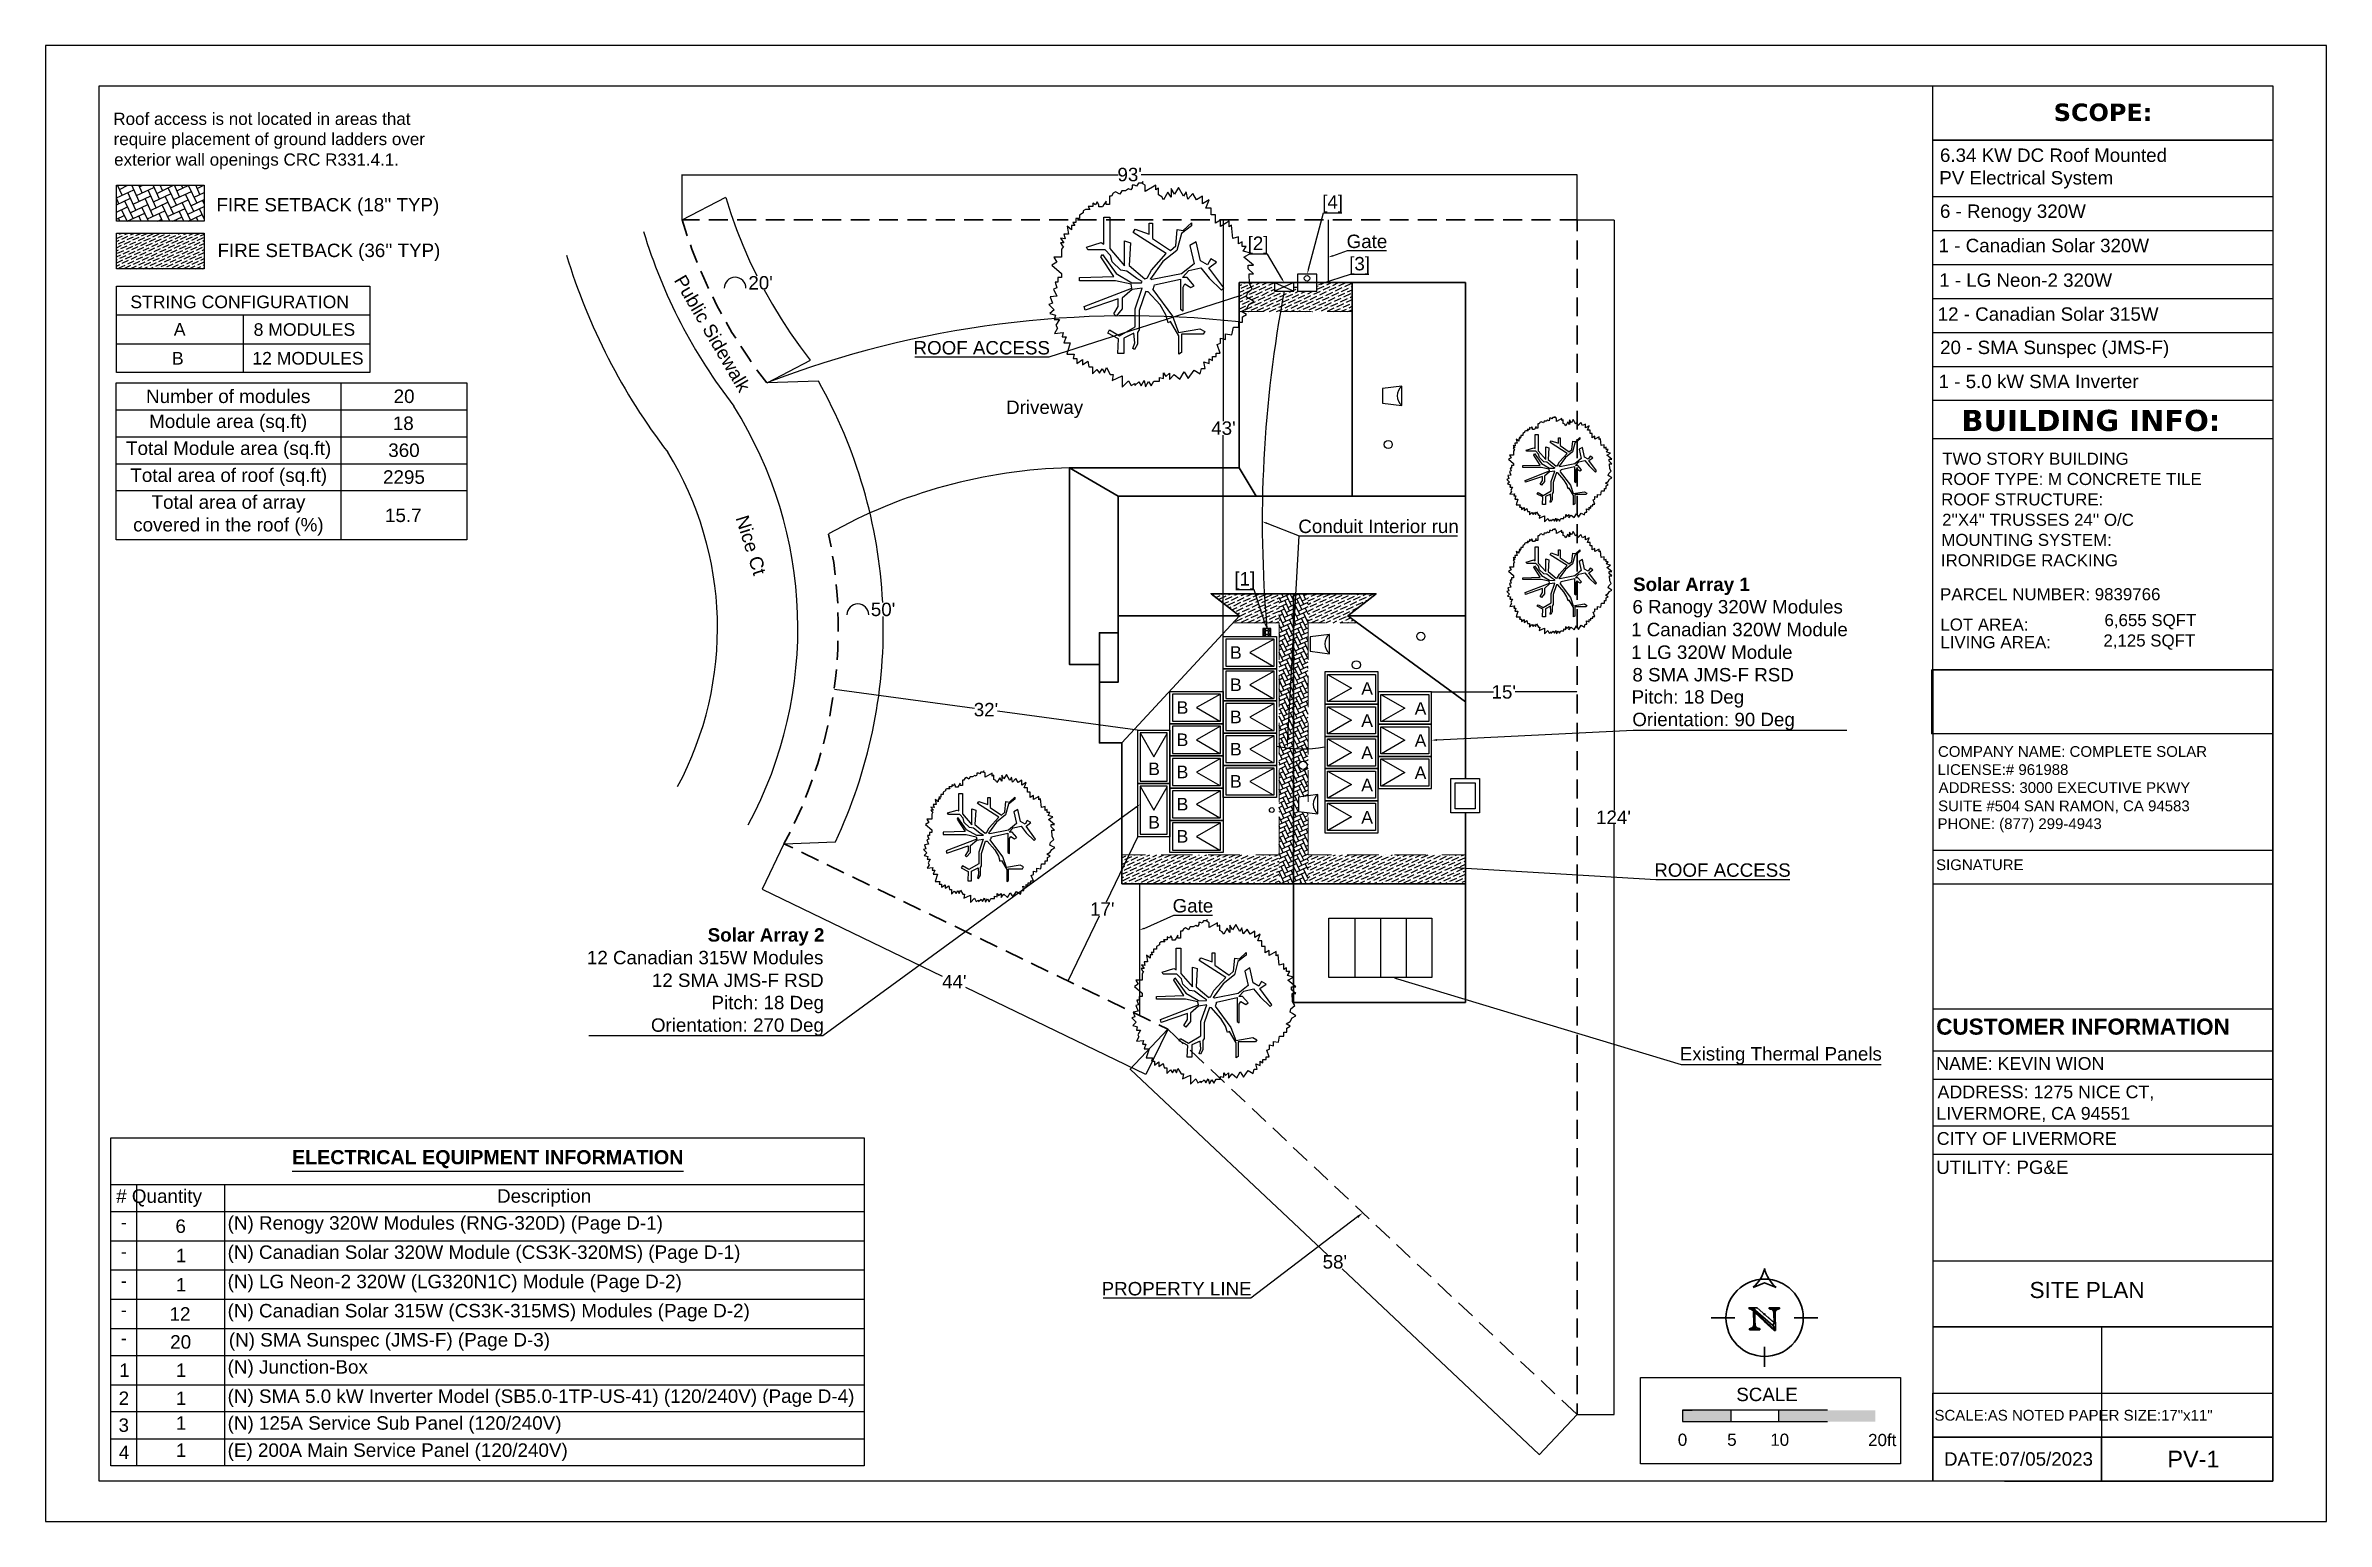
# Model space of a CAD drawing. Header units: inches. Extents: x 347 to 7477, y 1065 to 7514.
# Drawn here: x 2133 to 3833, y 6128 to 7228 of the extents above; entities that cross this region are included whole.
import ezdxf

# ---------------------------------------------------------------- set-up
doc = ezdxf.new("R2010")
doc.units = ezdxf.units.IN
doc.header["$MEASUREMENT"] = 0
doc.layers.add('PDF2_0', color=7, linetype='Continuous', true_color=0x636466)
for name, color, linetype in [('PDF2_PDF2_Geometry', 7, 'Continuous'), ('PDF2_PDF_Geometry', 7, 'Continuous'), ('PDF2_Text', 7, 'Continuous'), ('PDF5_Text', 7, 'Continuous')]:
    doc.layers.add(name, color=color, linetype=linetype)
doc.styles.add('PDF Arial', font='arial.ttf')
doc.styles.add('PDF Arial Bold', font='arialbd.ttf')
doc.styles.add('PDF Verdana Bold', font='verdanab.ttf')
picture_1 = doc.add_image_def('image8.png', size_in_pixel=(45, 240))

msp = doc.modelspace()

# ---------------------------------------------------------------- texts
at = {"layer": 'PDF2_Text', "attachment_point": 7}
for s, insert, char_height, style in [('Roof access is not located in areas that', (2183.1, 7169.1), 9.085, 'PDF Arial'), ('SCOPE:', (3629.3, 7171.9), 13, 'PDF Verdana Bold'), ('require placement of ground ladders over', (2183.3, 7151.4), 9.085, 'PDF Arial'), ('exterior wall openings CRC R331.4.1.', (2183.7, 7136.1), 9.085, 'PDF Arial'), ('6.34 KW DC Roof Mounted', (3544.5, 7141.5), 10, 'PDF Arial'), ("93'", (2931.5, 7127.1), 10, 'PDF Arial'), ('PV Electrical System', (3544, 7121.8), 10, 'PDF Arial'), ("FIRE SETBACK (18'' TYP)", (2260, 7101.7), 10, 'PDF Arial'), ('[4]', (3084.1, 7103.8), 10, 'PDF Arial'), ('6 - Renogy 320W', (3544.5, 7096.9), 10, 'PDF Arial'), ("FIRE SETBACK (36'' TYP)", (2260.8, 7067.7), 10, 'PDF Arial'), ('[2]', (3028.5, 7073), 10, 'PDF Arial'), ('Gate', (3102.3, 7077.3), 10, 'PDF Arial'), ('1 - Canadian Solar 320W', (3543.5, 7074.2), 10, 'PDF Arial'), ("20'", (2656.4, 7046.4), 10, 'PDF Arial'), ('[3]', (3104.2, 7057.8), 10, 'PDF Arial'), ('STRING CONFIGURATION', (2195.8, 7032.5), 9.375, 'PDF Arial'), ('A', (2228.2, 7012.2), 9.37, 'PDF Arial'), ('8 MODULES', (2287.7, 7011.9), 9.37, 'PDF Arial'), ('ROOF ACCESS', (2779.5, 6998), 10, 'PDF Arial'), ('20 - SMA Sunspec (JMS-F)', (3544.6, 6995.4), 10, 'PDF Arial'), ('B', (2226.8, 6990.6), 9.37, 'PDF Arial'), ('12 MODULES', (2286.7, 6990.5), 9.37, 'PDF Arial'), ('Number of modules', (2207.5, 6961.8), 10.046, 'PDF Arial'), ('20', (2392, 6961.8), 10.05, 'PDF Arial'), ('1 - 5.0 kW SMA Inverter', (3543.5, 6972.9), 10, 'PDF Arial'), ('Module area (sq.ft)', (2209.8, 6940.3), 10.046, 'PDF Arial'), ('Driveway', (2848.5, 6950.8), 10, 'PDF Arial'), ('BUILDING INFO:', (3560.5, 6940.8), 15.749, 'PDF Verdana Bold'), ('18', (2391.4, 6941.7), 10.05, 'PDF Arial'), ("43'", (3001.4, 6938.1), 10, 'PDF Arial'), ('Total Module area (sq.ft)', (2192.6, 6920.2), 10.046, 'PDF Arial'), ('360', (2388, 6921.6), 10.05, 'PDF Arial'), ('TWO STORY BUILDING', (3546.2, 6915.8), 9, 'PDF Arial'), ('Total area of roof (sq.ft)', (2195.8, 6900.1), 10.046, 'PDF Arial'), ('2295', (2384.1, 6901.6), 10.05, 'PDF Arial'), ('ROOF TYPE: M CONCRETE TILE', (3545.4, 6900.7), 9, 'PDF Arial'), ('Total area of array', (2211.6, 6880.1), 10.046, 'PDF Arial'), ('ROOF STRUCTURE:', (3545.4, 6885.5), 9, 'PDF Arial'), ('covered in the roof (%)', (2197.9, 6863.2), 10.046, 'PDF Arial'), ('15.7', (2385.6, 6873.1), 10.05, 'PDF Arial'), ('Conduit Interior run', (3066.3, 6864.9), 10, 'PDF Arial'), ("2''X4'' TRUSSES 24'' O/C", (3546.1, 6870.3), 9, 'PDF Arial'), ('MOUNTING SYSTEM:', (3545.5, 6855.3), 9, 'PDF Arial'), ('[1]', (3018.6, 6822.9), 10, 'PDF Arial'), ('IRONRIDGE RACKING', (3545.2, 6840.1), 9, 'PDF Arial'), ('Solar Array 1', (3315.8, 6818.8), 10, 'PDF Arial Bold'), ("50'", (2747.7, 6803), 10, 'PDF Arial'), ('6 Ranogy 320W Modules', (3315.3, 6802.1), 10, 'PDF Arial'), ('6,655 SQFT', (3667.1, 6793.2), 9, 'PDF Arial'), ('1 Canadian 320W Module', (3314.3, 6788), 10, 'PDF Arial'), ('2,125 SQFT', (3666.3, 6778), 9, 'PDF Arial'), ('B', (3015.4, 6771.3), 9.37, 'PDF Arial'), ('1 LG 320W Module', (3314.3, 6771.1), 10, 'PDF Arial'), ('B', (3015.4, 6747.3), 9.37, 'PDF Arial'), ('A', (3113.2, 6744.5), 9.37, 'PDF Arial'), ("15'", (3210.3, 6741.5), 10, 'PDF Arial'), ('8 SMA JMS-F RSD', (3315.3, 6754.3), 10, 'PDF Arial'), ("32'", (2824.4, 6728.3), 10, 'PDF Arial'), ('B', (2975.6, 6730.3), 9.37, 'PDF Arial'), ('B', (3015.4, 6723.3), 9.37, 'PDF Arial'), ('A', (3153, 6729.6), 9.37, 'PDF Arial'), ('Pitch: 18 Deg', (3314.7, 6734.9), 10, 'PDF Arial'), ('Orientation: 90 Deg', (3315.2, 6718.1), 10, 'PDF Arial'), ('B', (2975.6, 6706.3), 9.37, 'PDF Arial'), ('A', (3113.2, 6720.6), 9.37, 'PDF Arial'), ('A', (3153, 6705.7), 9.37, 'PDF Arial'), ('B', (3015.4, 6699.3), 9.37, 'PDF Arial'), ('A', (3113.2, 6696.6), 9.37, 'PDF Arial'), ('COMPANY NAME: COMPLETE SOLAR', (3543, 6698.1), 8, 'PDF Arial'), ('B', (2954.4, 6684.6), 9.37, 'PDF Arial'), ('B', (2975.6, 6682.3), 9.37, 'PDF Arial'), ('B', (3015.4, 6675.3), 9.37, 'PDF Arial'), ('A', (3113.2, 6672.6), 9.37, 'PDF Arial'), ('A', (3153, 6681.7), 9.37, 'PDF Arial'), ('LICENSE:# 961988', (3542.7, 6684.6), 8, 'PDF Arial'), ('B', (2975.6, 6658.3), 9.37, 'PDF Arial'), ('ADDRESS: 3000 EXECUTIVE PKWY', (3543.5, 6671.2), 8, 'PDF Arial'), ('SUITE #504 SAN RAMON, CA 94583', (3543.1, 6656.2), 8, 'PDF Arial'), ('B', (2954.4, 6644.8), 9.37, 'PDF Arial'), ('A', (3113.2, 6648.5), 9.37, 'PDF Arial'), ("124'", (3288.2, 6648.2), 10, 'PDF Arial'), ('PHONE: (877) 299-4943', (3542.7, 6642), 8, 'PDF Arial'), ('B', (2975.6, 6634.3), 9.37, 'PDF Arial'), ('ROOF ACCESS', (3331.6, 6608.7), 10, 'PDF Arial'), ('SIGNATURE', (3541.6, 6613.7), 8, 'PDF Arial'), ("17'", (2911.1, 6579.8), 10, 'PDF Arial'), ('Gate', (2972.6, 6582.1), 10, 'PDF Arial'), ('Solar Array 2', (2626.1, 6557.5), 10, 'PDF Arial Bold'), ('12 Canadian 315W Modules', (2536.1, 6543.5), 10, 'PDF Arial'), ('12 SMA JMS-F RSD', (2584.5, 6526.6), 10, 'PDF Arial'), ("44'", (2800.8, 6525.7), 10, 'PDF Arial'), ('Pitch: 18 Deg', (2628.9, 6507.1), 10, 'PDF Arial'), ('Orientation: 270 Deg', (2583.8, 6490.3), 10, 'PDF Arial'), ('CUSTOMER INFORMATION', (3541.7, 6491), 12, 'PDF Arial Bold'), ('Existing Thermal Panels', (3350.6, 6468.9), 10, 'PDF Arial'), ('NAME: KEVIN WION', (3541.7, 6464.8), 9.5, 'PDF Arial'), ('ADDRESS: 1275 NICE CT,', (3542.7, 6442), 9.5, 'PDF Arial'), ('LIVERMORE, CA 94551', (3541.8, 6426), 9.5, 'PDF Arial'), ('CITY OF LIVERMORE', (3542.1, 6408.9), 9.5, 'PDF Arial'), ('ELECTRICAL EQUIPMENT INFORMATION', (2316.3, 6391.6), 10.5, 'PDF Arial Bold'), ('UTILITY: PG&E', (3541.7, 6387.2), 10, 'PDF Arial'), ('# Quantity', (2185.2, 6362.8), 10.05, 'PDF Arial'), ('Description', (2469.1, 6362.9), 10.046, 'PDF Arial'), ('-', (2188.6, 6346.4), 10, 'PDF Arial'), ('6', (2229.4, 6343.3), 10, 'PDF Arial'), ('(N) Renogy 320W Modules (RNG-320D) (Page D-1)', (2268.3, 6342.8), 10.046, 'PDF Arial'), ('-', (2188.6, 6324.6), 10, 'PDF Arial'), ('1', (2229.8, 6321.6), 10, 'PDF Arial'), ('(N) Canadian Solar 320W Module (CS3K-320MS) (Page D-1)', (2268.3, 6321), 10.046, 'PDF Arial'), ("58'", (3084.4, 6316.7), 10, 'PDF Arial'), ('-', (2188.6, 6302.8), 10, 'PDF Arial'), ('1', (2229.8, 6299.8), 10, 'PDF Arial'), ('(N) LG Neon-2 320W (LG320N1C) Module (Page D-2)', (2268.3, 6299.2), 10.046, 'PDF Arial'), ('PROPERTY LINE', (2919.7, 6296.7), 10, 'PDF Arial'), ('SITE PLAN', (3611.3, 6294.7), 12, 'PDF Arial'), ('(N) Canadian Solar 315W (CS3K-315MS) Modules (Page D-2)', (2268.3, 6277.4), 10.046, 'PDF Arial'), ('-', (2188.6, 6281.1), 10, 'PDF Arial'), ('12', (2225, 6278), 10.05, 'PDF Arial'), ('-', (2188.6, 6260.1), 10, 'PDF Arial'), ('20', (2225.5, 6257), 10.05, 'PDF Arial'), ('(N) SMA Sunspec (JMS-F) (Page D-3)', (2269.2, 6255.7), 10.046, 'PDF Arial'), ('1', (2187.5, 6236.1), 10, 'PDF Arial'), ('1', (2229.8, 6236.1), 10, 'PDF Arial'), ('(N) Junction-Box', (2268.3, 6235.5), 10.046, 'PDF Arial'), ('2', (2187.1, 6215.2), 10, 'PDF Arial'), ('1', (2229.8, 6215.2), 10, 'PDF Arial'), ('(N) SMA 5.0 kW Inverter Model (SB5.0-1TP-US-41) (120/240V) (Page D-4)', (2268.3, 6213.7), 10.046, 'PDF Arial'), ('SCALE', (3392.7, 6217.9), 10, 'PDF Arial'), ('3', (2187, 6195), 10, 'PDF Arial'), ('1', (2229.8, 6196.8), 10, 'PDF Arial'), ('(N) 125A Service Sub Panel (120/240V)', (2268.3, 6193.7), 10.046, 'PDF Arial'), ('SCALE:AS NOTED PAPER SIZE:17"x11"', (3540.4, 6203.4), 8, 'PDF Arial'), ('0', (3349.1, 6184.6), 9.08, 'PDF Arial'), ('5', (3385.9, 6184.6), 9.08, 'PDF Arial'), ('10', (3418, 6184.6), 9.08, 'PDF Arial'), ('20ft', (3490.9, 6184.4), 9.08, 'PDF Arial'), ('4', (2187.2, 6174.9), 10, 'PDF Arial'), ('1', (2229.8, 6176.5), 10, 'PDF Arial'), ('(E) 200A Main Service Panel (120/240V)', (2268.3, 6173.5), 10.046, 'PDF Arial'), ('DATE:07/05/2023', (3547.5, 6169.8), 10, 'PDF Arial'), ('PV-1', (3714, 6168.6), 12.5, 'PDF Arial')]:
    msp.add_mtext(s, dxfattribs=dict(at, insert=insert, char_height=char_height, style=style))
at = {"layer": 'PDF2_Text', "char_height": 10, "attachment_point": 7, "style": 'PDF Arial'}
for s, insert, rotation in [('Public Sidewalk', (2600.5, 7053.5), 300.2068), ('Nice Ct', (2646.6, 6876.3), 287.43)]:
    msp.add_mtext(s, dxfattribs=dict(at, insert=insert, rotation=rotation))
at = {"layer": 'PDF5_Text', "attachment_point": 7, "style": 'PDF Arial'}
for s, insert, char_height in [('1 - LG Neon-2 320W', (3543.9, 7048.4), 10), ('12 - Canadian Solar 315W', (3542.8, 7023.1), 10), ('PARCEL NUMBER: 9839766', (3544.6, 6814.8), 9), ('LOT AREA:', (3544.8, 6792.2), 9), ('LIVING AREA:', (3544.8, 6779.1), 9)]:
    msp.add_mtext(s, dxfattribs=dict(at, insert=insert, char_height=char_height))

# ---------------------------------------------------------------- linework, layer by layer
at = {"layer": 'PDF2_0', "color": 7, "lineweight": 25}
for points in [[(2132.6, 7228.3), (2132.6, 6128.4), (3832.5, 6128.4), (3832.5, 7228.3)], [(3792.5, 7157.8), (3539.1, 7157.8)], [(3792.5, 7157.8), (3792.5, 6963.9), (3539.1, 6963.9), (3539.1, 7157.8)], [(2185.4, 7124.2), (2250.9, 7124.2), (2250.9, 7097.5), (2185.4, 7097.5)], [(2185.4, 7088.6), (2250.9, 7088.6), (2250.9, 7062), (2185.4, 7062)], [(3080.2, 7051.7), (3080.2, 7058.1), (3065.6, 7058.1), (3065.6, 7051.7)], [(3063, 7045.2), (3063, 7051.7), (3048.5, 7051.7), (3048.5, 7045.2)], [(3080.2, 7045.2), (3080.2, 7051.7), (3065.6, 7051.7), (3065.6, 7045.2)], [(2446.6, 6859.9), (2185.2, 6859.9), (2185.2, 6977), (2446.6, 6977)], [(3143.5, 6960), (3143.5, 6974.4), (3129, 6972.7), (3129, 6961.8)], [(3039.8, 6787.9), (3045.8, 6787.9), (3045.8, 6793.9), (3039.8, 6793.9)], [(3041.7, 6789.7), (3044.1, 6789.7), (3044.1, 6792.1), (3041.7, 6792.1)], [(3089.5, 6775.1), (3089.5, 6789.5), (3075.2, 6787.8), (3075.2, 6776.9)], [(3539.1, 6715.5), (3539.1, 6763.1), (3792.5, 6763.1), (3792.5, 6715.5)], [(3180, 6682), (3201.2, 6682), (3201.2, 6656.5), (3180, 6656.5)], [(3080.9, 6655.7), (3080.9, 6670.1), (3066.4, 6668.3), (3066.4, 6657.4)], [(3183.1, 6678.9), (3198.2, 6678.9), (3198.2, 6659.5), (3183.1, 6659.5)], [(3089.1, 6578), (3165.7, 6578), (3165.7, 6533.8), (3089.1, 6533.8)], [(2742.8, 6169.8), (2181.3, 6169.8), (2181.3, 6414.3), (2742.8, 6414.3)], [(3321.4, 6235.6), (3515, 6235.6), (3515, 6171.4), (3321.4, 6171.4)]]:
    msp.add_lwpolyline(points, close=True, dxfattribs=at)
for points in [[(3539.1, 6763.1), (3539.1, 7198.4)], [(2607, 7098.4), (2607, 7132.3)], [(2607.2, 7132.1), (2931.9, 7132.1)], [(3273.9, 7132.1), (2949.1, 7132.1)], [(3274.1, 7098.4), (3274.1, 7132.3)], [(2607.1, 7098.4), (2639.6, 7115.3)], [(2639.5, 7115), (2643.3, 7103.1), (2647.6, 7091.2), (2652.2, 7079.6), (2657.3, 7068), (2662.8, 7056.7)], [(3539.1, 7115.9), (3792.5, 7115.9)], [(3010.2, 7098.4), (3010.1, 7098.4)], [(3010.3, 7098.2), (3010.3, 6948.3)], [(3073.8, 7061.6), (3085, 7103.8), (3098.7, 7103.8)], [(3088.6, 7098.4), (3088.6, 7051.7)], [(3274.1, 7098.4), (3301.8, 7098.4)], [(3301.6, 7098.2), (3301.6, 6658.3)], [(3539.1, 7090.5), (3792.5, 7090.5)], [(3053.9, 7054.8), (3043.2, 7072.9), (3029.5, 7072.9)], [(3092, 7071.7), (3103, 7075.5), (3103, 7075.5), (3132, 7075.5)], [(3083.6, 7050.9), (3105.1, 7057.9), (3118.8, 7057.9)], [(3539.1, 7065.2), (3792.5, 7065.2)], [(2668.1, 7046.3), (2674.3, 7035.4), (2680.8, 7024.6), (2687.6, 7014.2), (2694.9, 7003.9), (2702.4, 6993.9)], [(3022.6, 7041.8), (2880.4, 6996.2), (2880.4, 6996.2), (2780.5, 6996.2)], [(3063, 7051.7), (3048.5, 7045.2)], [(3048.5, 7051.7), (3063, 7045.2)], [(3539.1, 7039.9), (3792.5, 7039.9)], [(3539.1, 7014.5), (3792.5, 7014.5)], [(2708.6, 6978.3), (2670.3, 6976.9), (2702.7, 6993.8)], [(3539.1, 6989.2), (3792.5, 6989.2)], [(2352.7, 6977), (2352.7, 6859.9)], [(2185.2, 6956.9), (2446.6, 6956.9)], [(2185.2, 6936.8), (2446.6, 6936.8)], [(3010.3, 6788.1), (3010.3, 6937.9)], [(3539.1, 6935.5), (3792.5, 6935.5)], [(2185.2, 6916.7), (2446.6, 6916.7)], [(2185.2, 6896.7), (2446.6, 6896.7)], [(3042.7, 6872.3), (3066.9, 6863), (3067, 6863), (3184.9, 6863)], [(3058.3, 6708.4), (3066.9, 6863)], [(3041.7, 6797.3), (3033.3, 6822.8), (3019.6, 6822.8)], [(3010.2, 6787.9), (3010.1, 6787.9)], [(3039.8, 6792.7), (3041.1, 6792.7), (3041.1, 6793.9)], [(3039.8, 6789.7), (3041.1, 6789.7), (3041.1, 6792.1), (3039.8, 6792.1)], [(3041.1, 6787.9), (3041.1, 6789.1), (3039.8, 6789.1)], [(3041.7, 6793.9), (3041.7, 6792.7), (3044.1, 6792.7), (3044.1, 6793.9)], [(3044.1, 6787.9), (3044.1, 6789.1), (3041.7, 6789.1), (3041.7, 6787.9)], [(3045.8, 6792.7), (3044.6, 6792.7), (3044.6, 6793.9)], [(3045.8, 6789.7), (3044.6, 6789.7), (3044.6, 6792.1), (3045.8, 6792.1)], [(3044.6, 6787.9), (3044.6, 6789.1), (3045.8, 6789.1)], [(2720.4, 6748.8), (2720.4, 6748.9)], [(2720.6, 6748.7), (2824.9, 6734.5)], [(2946.4, 6718.1), (2842, 6732.2)], [(3165.6, 6746.6), (3165.6, 6746.8)], [(3165.8, 6746.6), (3211.8, 6746.6)], [(3273.9, 6746.6), (3227.9, 6746.6)], [(3274.1, 6746.6), (3274.1, 6746.8)], [(2946.6, 6718.1), (2946.6, 6718.3)], [(3169.4, 6710.8), (3315.8, 6718), (3475.2, 6718)], [(2945.3, 6660.5), (2711.8, 6490.2), (2537.6, 6490.2)], [(3301.6, 6208.2), (3301.6, 6648.1)], [(2682.9, 6633.4), (2666.6, 6599.6)], [(2683, 6633.5), (2721.3, 6634.9)], [(2946.5, 6638.4), (2923, 6590)], [(2946.6, 6638.5), (2946.7, 6638.5)], [(3187.2, 6615.6), (3332.7, 6606.8), (3432.6, 6606.8)], [(3539.2, 6628.6), (3792.6, 6628.6)], [(2666.8, 6599.7), (2800.9, 6534.8)], [(2947.9, 6603.7), (2947.9, 6505.4)], [(3539.2, 6603.6), (3792.6, 6603.6)], [(2894.8, 6531.3), (2918.1, 6579.7)], [(2951.3, 6570.4), (2973.4, 6580.2), (3002.3, 6580.2)], [(3108.3, 6578), (3108.3, 6533.8)], [(3127.6, 6578), (3127.6, 6533.8)], [(3146.7, 6578), (3146.7, 6533.8)], [(2894.7, 6531.1), (2894.9, 6531.1)], [(3140.1, 6532.7), (3351.7, 6468.9), (3500.7, 6468.9)], [(2952.6, 6461.6), (2818.5, 6526.4)], [(2969, 6495.2), (2940.8, 6465.3)], [(2969, 6495.1), (2952.6, 6461.4)], [(2941.1, 6465.3), (3088, 6327)], [(2181.3, 6379.4), (2742.8, 6379.4)], [(2200.5, 6379.4), (2200.5, 6169.8)], [(2265.9, 6379.4), (2265.9, 6169.8)], [(2316.3, 6389.5), (2413.2, 6389.5), (2608, 6389.5)], [(2181.3, 6359.3), (2742.8, 6359.3)], [(3110.4, 6355.3), (3030.8, 6294.9), (3030.7, 6294.9), (2920.8, 6294.9)], [(2181.3, 6337.6), (2742.8, 6337.6)], [(2181.3, 6315.8), (2742.8, 6315.8)], [(3245.9, 6178.3), (3099, 6316.6)], [(2181.3, 6294), (2742.8, 6294)], [(2181.3, 6272.2), (2742.8, 6272.2)], [(2181.3, 6252.1), (2742.8, 6252.1)], [(2181.3, 6230.3), (2742.8, 6230.3)], [(2181.3, 6210.2), (2742.8, 6210.2)], [(3274.1, 6208), (3245.9, 6178.1)], [(3274.1, 6208), (3301.8, 6208)], [(3424.5, 6202.8), (3424.5, 6211.3), (3352.6, 6211.3), (3352.6, 6202.8), (3460.6, 6202.8)], [(3460.6, 6211.3), (3388.6, 6211.3), (3352.6, 6211.3), (3359.8, 6211.3)], [(3388.6, 6211.3), (3388.6, 6202.8)], [(2181.3, 6190), (2742.8, 6190)]]:
    msp.add_lwpolyline(points, dxfattribs=at)
at = {"layer": 'PDF2_0', "color": 132, "lineweight": 25, "true_color": 0x00c1c1}
for points in [[(2189.6, 7116.9), (2186.2, 7124.2)], [(2187.6, 7121.2), (2193.9, 7124.2)], [(2191.9, 7123.2), (2191.5, 7124.2)], [(2202.4, 7112.2), (2196.9, 7124.2)], [(2200.4, 7116.5), (2213.4, 7122.6)], [(2204.7, 7118.6), (2202.1, 7124.2)], [(2202.7, 7123), (2205.2, 7124.2)], [(2217.5, 7114), (2212.7, 7124.2)], [(2215.5, 7118.2), (2227.9, 7124.2)], [(2219.7, 7120.3), (2218, 7124.2)], [(2232.5, 7115.7), (2228.6, 7124.2)], [(2230.5, 7120.1), (2239.3, 7124.2)], [(2234.8, 7122.1), (2233.9, 7124.2)], [(2245.3, 7111.1), (2239.2, 7124.1)], [(2247.6, 7117.4), (2244.5, 7124.2)], [(2245.6, 7121.8), (2250.6, 7124.2)], [(2250, 7123.8), (2249.8, 7124.2)], [(2185.4, 7114.9), (2198.3, 7120.9)], [(2185.4, 7109.6), (2196, 7114.5)], [(2187.3, 7110.4), (2185.4, 7114.5)], [(2185.4, 7104.3), (2193.7, 7108.2)], [(2193.3, 7097.5), (2189.3, 7106.1)], [(2197.8, 7099.4), (2191.7, 7112.5)], [(2200, 7105.8), (2193.9, 7118.9)], [(2195.7, 7103.8), (2208.8, 7109.9)], [(2198, 7110.2), (2211.1, 7116.3)], [(2209.2, 7097.5), (2204.4, 7107.9)], [(2212.8, 7101.2), (2206.8, 7114.3)], [(2215.1, 7107.5), (2209, 7120.6)], [(2210.7, 7105.5), (2223.8, 7111.6)], [(2213.1, 7111.9), (2226.2, 7118)], [(2225.1, 7097.5), (2219.5, 7109.6)], [(2227.9, 7102.9), (2221.8, 7116)], [(2223.6, 7100.9), (2236.6, 7107)], [(2230.2, 7109.3), (2224.1, 7122.3)], [(2225.8, 7107.3), (2238.9, 7113.3)], [(2228.2, 7113.6), (2241.3, 7119.7)], [(2240.6, 7098.3), (2234.5, 7111.3)], [(2243, 7104.6), (2236.9, 7117.7)], [(2238.6, 7102.6), (2250.9, 7108.4)], [(2240.9, 7109), (2250.9, 7113.6)], [(2243.3, 7115.3), (2250.9, 7118.9)], [(2250.9, 7099.1), (2247.3, 7106.7)], [(2250.9, 7110.4), (2249.6, 7113.1)], [(2185.4, 7099), (2191.3, 7101.8)], [(2188, 7097.5), (2187, 7099.7)], [(2193.5, 7097.5), (2206.5, 7103.5)], [(2203.9, 7097.5), (2202.1, 7101.4)], [(2208.5, 7099.2), (2221.6, 7105.3)], [(2216.2, 7097.5), (2219.2, 7098.9)], [(2219.8, 7097.5), (2217.2, 7103.2)], [(2227.5, 7097.5), (2234.3, 7100.6)], [(2230.5, 7097.5), (2229.9, 7098.5)], [(2235.7, 7097.5), (2232.3, 7105)], [(2239, 7097.5), (2249.3, 7102.4)], [(2246.3, 7097.5), (2245, 7100.3)], [(3053.5, 6813.7), (3052, 6817.1)], [(3052.4, 6816.3), (3060, 6819.8)], [(3055, 6817.5), (3053.9, 6819.8)], [(3061.3, 6810.9), (3057.5, 6818.7)], [(3060, 6813.6), (3062.8, 6814.8), (3067.8, 6817.2)], [(3062.6, 6814.7), (3060.3, 6819.8)], [(3061.4, 6817.4), (3062.8, 6818), (3066.8, 6819.8)], [(3064, 6818.5), (3063.4, 6819.8)], [(3070.3, 6811.9), (3066.6, 6819.8)], [(3069.1, 6814.6), (3073.6, 6816.6)], [(3071.7, 6815.7), (3069.8, 6819.8)], [(3070.4, 6818.4), (3073.6, 6819.8)], [(3073.1, 6819.6), (3073, 6819.8)], [(3052, 6812.9), (3058.8, 6816.1)], [(3052, 6809.7), (3057.4, 6812.3)], [(3052.2, 6809.8), (3052, 6810.3)], [(3052, 6806.6), (3056, 6808.5)], [(3052, 6803.4), (3054.6, 6804.7)], [(3055.6, 6795.6), (3052, 6803.5)], [(3052, 6800.2), (3053.2, 6800.8)], [(3057.1, 6799.4), (3053.4, 6807.3)], [(3054.5, 6798.2), (3062.3, 6801.8)], [(3058.5, 6803.3), (3054.8, 6811.1)], [(3055.8, 6802), (3062.8, 6805.3), (3063.6, 6805.7)], [(3059.8, 6807.1), (3056.2, 6814.9)], [(3057.3, 6805.8), (3062.8, 6808.5), (3065.1, 6809.6)], [(3058.6, 6809.6), (3062.8, 6811.6), (3066.4, 6813.4)], [(3063.4, 6792.8), (3062.8, 6793.9), (3059.6, 6800.7)], [(3064.7, 6796.7), (3062.8, 6800.7), (3061.1, 6804.5)], [(3066.1, 6800.5), (3062.8, 6807.6), (3062.4, 6808.3)], [(3063.4, 6799.2), (3071.3, 6802.9)], [(3067.5, 6804.3), (3063.8, 6812.1)], [(3064.9, 6803.1), (3072.7, 6806.7)], [(3068.9, 6808.1), (3065.3, 6815.9)], [(3066.3, 6806.9), (3073.6, 6810.3)], [(3067.6, 6810.7), (3073.6, 6813.5)], [(3072.3, 6793.8), (3068.7, 6801.7)], [(3073.6, 6798), (3070.1, 6805.5)], [(3073.6, 6804.9), (3071.5, 6809.4)], [(3072.5, 6800.3), (3073.6, 6800.7)], [(3073.6, 6811.7), (3072.9, 6813.2)], [(3054.3, 6791.8), (3052, 6796.7)], [(3052, 6790.7), (3059.5, 6794.2)], [(3052, 6787.5), (3058.1, 6790.4)], [(3052.9, 6787.9), (3052, 6789.8)], [(3052, 6784.3), (3056.7, 6786.6)], [(3052, 6781.1), (3055.3, 6782.8)], [(3053.1, 6794.4), (3060.9, 6798)], [(3057.7, 6777.5), (3054.1, 6785.3)], [(3059.2, 6781.3), (3055.5, 6789.1)], [(3056.5, 6780.1), (3062.8, 6783), (3064.4, 6783.8)], [(3060.5, 6785.1), (3056.9, 6793)], [(3057.9, 6783.9), (3062.8, 6786.2), (3065.7, 6787.6)], [(3061.9, 6788.9), (3058.3, 6796.8)], [(3059.3, 6787.8), (3062.8, 6789.4), (3067.2, 6791.4)], [(3060.7, 6791.6), (3062.8, 6792.6), (3068.5, 6795.2)], [(3065.4, 6774.7), (3062.8, 6780.3), (3061.7, 6782.6)], [(3062.1, 6795.4), (3062.8, 6795.8), (3069.9, 6799.1)], [(3066.8, 6778.6), (3063.2, 6786.4)], [(3068.2, 6782.4), (3064.5, 6790.2)], [(3065.5, 6781.1), (3073.4, 6784.8)], [(3069.5, 6786.2), (3065.9, 6794)], [(3067, 6784.9), (3073.6, 6788)], [(3071, 6790), (3067.4, 6797.8)], [(3068.4, 6788.8), (3073.6, 6791.2)], [(3069.7, 6792.7), (3073.6, 6794.4)], [(3073.6, 6777.6), (3070.8, 6783.6)], [(3071.2, 6796.5), (3073.6, 6797.6)], [(3073.6, 6784.4), (3072.2, 6787.4)], [(3052, 6778), (3053.9, 6778.9)], [(3055, 6769.9), (3052, 6776.2)], [(3052, 6774.8), (3052.5, 6775)], [(3053.5, 6766.1), (3052, 6769.4)], [(3052, 6765.2), (3058.8, 6768.4)], [(3052.4, 6768.6), (3060.2, 6772.3)], [(3056.4, 6773.7), (3052.7, 6781.5)], [(3053.7, 6772.4), (3061.5, 6776.1)], [(3055.1, 6776.3), (3062.8, 6779.9), (3063, 6779.9)], [(3059.8, 6759.4), (3056.2, 6767.2)], [(3061.2, 6763.2), (3057.5, 6771)], [(3058.6, 6762.1), (3062.8, 6764), (3066.4, 6765.7)], [(3062.6, 6767.1), (3059, 6774.9)], [(3060, 6765.9), (3062.8, 6767.1), (3067.8, 6769.5)], [(3062.8, 6773.5), (3060.4, 6778.7)], [(3061.4, 6769.7), (3062.8, 6770.3), (3069.3, 6773.3)], [(3064, 6770.9), (3062.8, 6773.5), (3070.6, 6777.1)], [(3064.2, 6777.3), (3072, 6780.9)], [(3068.9, 6760.4), (3065.3, 6768.2)], [(3070.3, 6764.2), (3066.6, 6772.1)], [(3067.6, 6763.1), (3073.6, 6765.8)], [(3071.6, 6768.1), (3068, 6776)], [(3069.1, 6766.9), (3073.6, 6769)], [(3073.1, 6772), (3069.4, 6779.8)], [(3070.4, 6770.7), (3073.6, 6772.1)], [(3071.8, 6774.5), (3073.6, 6775.3)], [(3073.6, 6764), (3072.9, 6765.5)], [(3073.3, 6778.4), (3073.6, 6778.5)], [(3052, 6762.1), (3057.4, 6764.6)], [(3052.2, 6762.1), (3052, 6762.6)], [(3052, 6758.9), (3056, 6760.8)], [(3052, 6755.7), (3054.6, 6757)], [(3055.6, 6747.9), (3052, 6755.8)], [(3052, 6752.5), (3053.2, 6753.2)], [(3054.3, 6744.1), (3052, 6749)], [(3053, 6746.7), (3060.9, 6750.3)], [(3057, 6751.8), (3053.4, 6759.6)], [(3054.5, 6750.5), (3062.3, 6754.2)], [(3058.5, 6755.6), (3054.8, 6763.4)], [(3055.8, 6754.3), (3062.8, 6757.6), (3063.6, 6758)], [(3057.2, 6758.2), (3062.8, 6760.8), (3065.1, 6761.9)], [(3061.9, 6741.4), (3058.3, 6749.2)], [(3063.3, 6745.2), (3062.8, 6746.3), (3059.6, 6753)], [(3064.7, 6749), (3062.8, 6753.1), (3061.1, 6756.8)], [(3062.1, 6747.7), (3062.8, 6748.1), (3069.9, 6751.4)], [(3066.1, 6752.8), (3062.8, 6759.9), (3062.4, 6760.6)], [(3063.4, 6751.6), (3071.3, 6755.2)], [(3067.4, 6756.6), (3063.8, 6764.4)], [(3064.9, 6755.4), (3072.7, 6759.1)], [(3066.3, 6759.2), (3073.6, 6762.6)], [(3071, 6742.3), (3067.3, 6750.2)], [(3072.3, 6746.2), (3068.7, 6754)], [(3073.6, 6750.3), (3070.1, 6757.9)], [(3071.2, 6748.8), (3073.6, 6749.9)], [(3073.6, 6757.2), (3071.4, 6761.7)], [(3072.5, 6752.6), (3073.6, 6753.1)], [(3052, 6743.1), (3059.5, 6746.5)], [(3052, 6739.9), (3058.1, 6742.7)], [(3052.8, 6740.3), (3052, 6742.2)], [(3052, 6736.7), (3056.7, 6738.9)], [(3052, 6733.5), (3055.3, 6735.1)], [(3056.4, 6726), (3052.6, 6733.8)], [(3057.7, 6729.8), (3054.1, 6737.6)], [(3055.1, 6728.6), (3062.8, 6732.2), (3063, 6732.3)], [(3059.1, 6733.6), (3055.5, 6741.4)], [(3056.5, 6732.5), (3062.8, 6735.4), (3064.4, 6736.1)], [(3060.5, 6737.4), (3056.9, 6745.3)], [(3057.9, 6736.3), (3062.8, 6738.5), (3065.7, 6739.9)], [(3059.3, 6740.1), (3062.8, 6741.7), (3067.2, 6743.7)], [(3060.7, 6743.9), (3062.8, 6744.9), (3068.5, 6747.5)], [(3065.4, 6727), (3062.8, 6732.6), (3061.7, 6734.9)], [(3066.8, 6730.9), (3063.1, 6738.7)], [(3064.2, 6729.6), (3072, 6733.3)], [(3068.2, 6734.7), (3064.5, 6742.5)], [(3065.5, 6733.4), (3073.3, 6737.2)], [(3069.5, 6738.5), (3065.9, 6746.3)], [(3067, 6737.3), (3073.6, 6740.4)], [(3068.4, 6741.2), (3073.6, 6743.5), (3073.5, 6743.5)], [(3073.1, 6724.3), (3069.4, 6732.1)], [(3069.7, 6745), (3073.6, 6746.7)], [(3073.6, 6729.9), (3070.8, 6735.9)], [(3073.6, 6736.7), (3072.2, 6739.7)], [(3052, 6730.4), (3053.9, 6731.2)], [(3054.9, 6722.2), (3052, 6728.5)], [(3052, 6727.2), (3052.5, 6727.4)], [(3053.5, 6718.4), (3052, 6721.7)], [(3052, 6717.6), (3058.8, 6720.7)], [(3052, 6714.5), (3057.4, 6716.9)], [(3052.2, 6714.6), (3052, 6714.9)], [(3052.4, 6720.9), (3060.2, 6724.6)], [(3053.7, 6724.8), (3061.5, 6728.5)], [(3058.5, 6707.9), (3054.7, 6715.7)], [(3059.8, 6711.7), (3056.2, 6719.6)], [(3061.2, 6715.6), (3057.5, 6723.4)], [(3058.6, 6714.4), (3062.8, 6716.3), (3066.4, 6718)], [(3062.6, 6719.4), (3058.9, 6727.2)], [(3060, 6718.2), (3062.8, 6719.5), (3067.8, 6721.8)], [(3062.8, 6725.8), (3060.4, 6731.1)], [(3061.4, 6722), (3062.8, 6722.6), (3069.2, 6725.6)], [(3064, 6723.2), (3062.8, 6725.8), (3070.6, 6729.5)], [(3062.8, 6725.8), (3062.8, 6725.8)], [(3067.4, 6708.9), (3063.8, 6716.7)], [(3068.9, 6712.7), (3065.2, 6720.6)], [(3066.3, 6711.6), (3073.6, 6715)], [(3070.3, 6716.6), (3066.6, 6724.5)], [(3067.6, 6715.4), (3073.6, 6718.2)], [(3071.6, 6720.5), (3068, 6728.3)], [(3069.1, 6719.2), (3073.6, 6721.4)], [(3070.4, 6723), (3073.6, 6724.5)], [(3071.8, 6726.9), (3073.6, 6727.7)], [(3073.6, 6716.3), (3072.9, 6717.8)], [(3073.3, 6730.7), (3073.6, 6730.9)], [(3052, 6711.3), (3056, 6713.1)], [(3055.6, 6700.2), (3052, 6708.1), (3054.5, 6709.3)], [(3052, 6704.9), (3053.2, 6705.5)], [(3054.3, 6696.4), (3052, 6701.3)], [(3052, 6695.4), (3059.5, 6698.8)], [(3053, 6699), (3060.8, 6702.7)], [(3057, 6704.1), (3053.4, 6711.9)], [(3054.5, 6702.8), (3062.3, 6706.5)], [(3055.8, 6706.7), (3062.8, 6709.9), (3063.6, 6710.4)], [(3060.5, 6689.8), (3056.8, 6697.7)], [(3057.2, 6710.5), (3062.8, 6713.1), (3065, 6714.2)], [(3061.9, 6693.7), (3058.3, 6701.5)], [(3063.3, 6697.5), (3062.8, 6698.6), (3059.6, 6705.3)], [(3060.6, 6696.2), (3062.8, 6697.2), (3068.5, 6699.9)], [(3064.7, 6701.3), (3062.8, 6705.4), (3061, 6709.1)], [(3062.1, 6700.1), (3062.8, 6700.4), (3069.9, 6703.8)], [(3066.1, 6705.1), (3062.8, 6712.2), (3062.4, 6712.9)], [(3063.4, 6703.9), (3071.3, 6707.6)], [(3064.9, 6707.7), (3072.7, 6711.4)], [(3068, 6694.2), (3065.9, 6698.7)], [(3071, 6694.7), (3067.3, 6702.5)], [(3072.3, 6698.5), (3068.7, 6706.3)], [(3069.7, 6697.3), (3073.6, 6699.1)], [(3073.6, 6702.7), (3070.1, 6710.2)], [(3071.1, 6701.1), (3073.6, 6702.3)], [(3073.6, 6709.5), (3071.4, 6714)], [(3072.5, 6704.9), (3073.6, 6705.5)], [(3052, 6692.2), (3058.1, 6695)], [(3052.8, 6692.6), (3052, 6694.5)], [(3052, 6689), (3056.6, 6691.2)], [(3052, 6685.9), (3055.3, 6687.4)], [(3052, 6682.7), (3053.9, 6683.6)], [(3054.9, 6674.5), (3052, 6680.9)], [(3056.4, 6678.3), (3052.6, 6686.1)], [(3053.7, 6677.1), (3061.5, 6680.8)], [(3057.7, 6682.1), (3054.1, 6689.9)], [(3055.1, 6681), (3062.8, 6684.5), (3062.9, 6684.6)], [(3059.1, 6686), (3055.5, 6693.9)], [(3056.5, 6684.8), (3062.8, 6687.7), (3064.4, 6688.4)], [(3057.9, 6688.6), (3062.8, 6690.9), (3065.7, 6692.2)], [(3059.3, 6692.4), (3062.8, 6694), (3067.1, 6696)], [(3062.7, 6678.1), (3062.8, 6678.1), (3060.4, 6683.4)], [(3065.4, 6679.4), (3062.8, 6685), (3061.7, 6687.2)], [(3064, 6675.5), (3062.8, 6678.1), (3070.6, 6681.8)], [(3066.8, 6683.2), (3063.1, 6691)], [(3064.2, 6682), (3072, 6685.6)], [(3068.2, 6687), (3064.5, 6694.9)], [(3065.5, 6685.8), (3073.3, 6689.5)], [(3066.9, 6689.7), (3067.5, 6689.9)], [(3071.6, 6672.8), (3068, 6680.6)], [(3073, 6676.6), (3069.4, 6684.4)], [(3073.6, 6682.2), (3070.8, 6688.2)], [(3070.9, 6694.7), (3073.6, 6695.9)], [(3073.6, 6689), (3072.7, 6690.9)], [(3072.8, 6692.4), (3073.6, 6692.8)], [(3073.2, 6683), (3073.6, 6683.2)], [(3073.6, 6695.9), (3073.5, 6695.9)], [(3052, 6679.5), (3052.5, 6679.7)], [(3053.5, 6670.7), (3052, 6674.1)], [(3052, 6670), (3058.7, 6673.1)], [(3052, 6666.8), (3057.4, 6669.2)], [(3052.2, 6666.9), (3052, 6667.2)], [(3052, 6663.6), (3056, 6665.4)], [(3052.3, 6673.3), (3060.2, 6677)], [(3057, 6656.4), (3053.4, 6664.2)], [(3058.4, 6660.2), (3054.7, 6668.1)], [(3059.8, 6664.1), (3056.2, 6671.9)], [(3057.2, 6662.9), (3062.8, 6665.4), (3065, 6666.5)], [(3061.2, 6667.9), (3057.5, 6675.7)], [(3058.5, 6666.7), (3062.8, 6668.6), (3066.4, 6670.3)], [(3062.5, 6671.7), (3058.9, 6679.5)], [(3060, 6670.5), (3062.8, 6671.8), (3067.8, 6674.1)], [(3061.4, 6674.3), (3062.8, 6675), (3069.2, 6678)], [(3066.1, 6657.4), (3062.8, 6664.5), (3062.4, 6665.2)], [(3066.4, 6663.4), (3063.8, 6669.1)], [(3067.3, 6668.4), (3065.2, 6673)], [(3066.3, 6663.9), (3066.4, 6664)], [(3070.3, 6669), (3066.6, 6676.8)], [(3069, 6671.5), (3073.6, 6673.7)], [(3069.9, 6668.8), (3073.6, 6670.5)], [(3070.4, 6675.3), (3073.6, 6676.9)], [(3071.8, 6679.2), (3073.6, 6680)], [(3073.3, 6669.1), (3072.9, 6670.1)], [(3055.6, 6652.6), (3052, 6660.4), (3054.5, 6661.6)], [(3052, 6657.3), (3053.2, 6657.8)], [(3054.2, 6648.7), (3052, 6653.6)], [(3052, 6647.7), (3059.5, 6651.2)], [(3052, 6644.5), (3058.1, 6647.4)], [(3052.8, 6644.9), (3052, 6646.7)], [(3053, 6651.3), (3060.8, 6655)], [(3054.4, 6655.2), (3062.3, 6658.8)], [(3055.8, 6659), (3062.8, 6662.2), (3063.6, 6662.7)], [(3060.5, 6642.2), (3056.8, 6650)], [(3061.9, 6646), (3058.3, 6653.8)], [(3059.3, 6644.7), (3062.8, 6646.4), (3067.1, 6648.4)], [(3063.3, 6649.8), (3062.8, 6650.9), (3059.6, 6657.6)], [(3060.6, 6648.5), (3062.8, 6649.5), (3068.5, 6652.3)], [(3064.6, 6653.6), (3062.8, 6657.7), (3061, 6661.4)], [(3062.1, 6652.4), (3062.8, 6652.7), (3069.9, 6656.1)], [(3063.4, 6656.3), (3066.4, 6657.6)], [(3068.2, 6639.4), (3064.4, 6647.2)], [(3064.8, 6660.1), (3066.4, 6660.8)], [(3069.5, 6643.2), (3065.9, 6651)], [(3070.9, 6647), (3067.3, 6654.8)], [(3068.4, 6645.8), (3073.6, 6648.3)], [(3072.3, 6650.8), (3069.4, 6657.1)], [(3069.7, 6649.6), (3073.6, 6651.4)], [(3071.1, 6653.4), (3073.6, 6654.6)], [(3073.6, 6655), (3072.8, 6656.7)], [(3073.6, 6648.2), (3073.5, 6648.3)], [(3052, 6641.4), (3056.6, 6643.5)], [(3052, 6638.2), (3055.3, 6639.7)], [(3052, 6635), (3053.9, 6635.9)], [(3054.9, 6626.8), (3052, 6633.1)], [(3052, 6631.8), (3052.5, 6632)], [(3056.3, 6630.6), (3052.6, 6638.5)], [(3053.7, 6629.5), (3061.5, 6633.1)], [(3057.7, 6634.5), (3054.1, 6642.4)], [(3055.1, 6633.3), (3062.8, 6636.8), (3062.9, 6636.9)], [(3059.1, 6638.3), (3055.5, 6646.2)], [(3056.5, 6637.1), (3062.8, 6640), (3064.4, 6640.7)], [(3057.9, 6640.9), (3062.8, 6643.2), (3065.7, 6644.5)], [(3062.5, 6624), (3058.9, 6631.9)], [(3064, 6627.8), (3062.8, 6630.4), (3060.3, 6635.7)], [(3061.4, 6626.6), (3062.8, 6627.3), (3069.2, 6630.3)], [(3065.4, 6631.7), (3062.8, 6637.3), (3061.7, 6639.5)], [(3062.7, 6630.5), (3062.8, 6630.5), (3070.5, 6634.1)], [(3066.7, 6635.5), (3063.1, 6643.4)], [(3064.2, 6634.3), (3072, 6638)], [(3065.5, 6638.1), (3073.3, 6641.8)], [(3066.9, 6642), (3073.6, 6645.1)], [(3071.6, 6625.1), (3068, 6632.9)], [(3073, 6628.9), (3069.4, 6636.7)], [(3073.6, 6634.5), (3070.7, 6640.5)], [(3071.8, 6631.6), (3073.6, 6632.4)], [(3073.6, 6641.4), (3072.2, 6644.4)], [(3073.2, 6635.4), (3073.6, 6635.5)], [(3053.5, 6623), (3052, 6626.3)], [(3052, 6622.3), (3058.7, 6625.5)], [(3052, 6619.1), (3057.4, 6621.7)], [(3052.1, 6619.2), (3052, 6619.5)], [(3052, 6615.9), (3056, 6617.7)], [(3052, 6612.8), (3054.5, 6613.9)], [(3055.6, 6604.9), (3052, 6612.7)], [(3052.3, 6625.6), (3060.2, 6629.3)], [(3057, 6608.8), (3053.4, 6616.6)], [(3058.4, 6612.6), (3054.7, 6620.4)], [(3055.8, 6611.3), (3062.8, 6614.6), (3063.6, 6615)], [(3059.8, 6616.4), (3056.1, 6624.2)], [(3057.2, 6615.2), (3062.8, 6617.7), (3065, 6618.8)], [(3061.2, 6620.2), (3057.5, 6628)], [(3058.5, 6619), (3062.8, 6620.9), (3066.4, 6622.7)], [(3060, 6622.8), (3062.8, 6624.1), (3067.8, 6626.5)], [(3064.6, 6605.9), (3062.8, 6609.9), (3061, 6613.7)], [(3066.1, 6609.8), (3062.8, 6616.7), (3062.4, 6617.6)], [(3067.4, 6613.6), (3063.8, 6621.5)], [(3064.8, 6612.4), (3072.6, 6616)], [(3068.8, 6617.5), (3065.2, 6625.3)], [(3066.3, 6616.2), (3073.6, 6619.7)], [(3070.3, 6621.3), (3066.5, 6629.1)], [(3067.6, 6620), (3073.6, 6622.8)], [(3069, 6623.8), (3073.6, 6626)], [(3073.6, 6607.2), (3070.1, 6614.8)], [(3070.4, 6627.7), (3073.6, 6629.2)], [(3073.6, 6614.1), (3071.4, 6618.7)], [(3073.6, 6620.9), (3072.8, 6622.5)], [(3052, 6609.6), (3053.2, 6610.1)], [(3052, 6605.8), (3053, 6603.7), (3060.8, 6607.3)], [(3054.4, 6607.5), (3062.2, 6611.2)], [(3059.4, 6603.7), (3058.2, 6606.1)], [(3062.5, 6603.7), (3059.6, 6609.9)], [(3062.1, 6604.8), (3062.8, 6605), (3069.9, 6608.4)], [(3063.4, 6608.6), (3071.3, 6612.2)], [(3066.5, 6603.7), (3068.4, 6604.6)], [(3068.9, 6603.7), (3067.3, 6607.1)], [(3072.1, 6603.7), (3068.6, 6611)], [(3071.1, 6605.8), (3073.6, 6606.9)], [(3072.4, 6609.6), (3073.6, 6610.1)], [(3073.3, 6603.7), (3073.6, 6603.8)]]:
    msp.add_lwpolyline(points, dxfattribs=at)
at = {"layer": 'PDF2_0', "color": 3, "lineweight": 25}
for points in [[(2969.1, 7119.1), (2965.8, 7113.4), (2964.5, 7115.7), (2962.2, 7117), (2962.2, 7122.1), (2960, 7120.8), (2960, 7124.2), (2952.2, 7119.7), (2952.2, 7124.2), (2950.4, 7125.2), (2950.4, 7127.1), (2949.7, 7125.7), (2947.1, 7125.7), (2945.8, 7123.5), (2944.3, 7124.4), (2942.5, 7124.4), (2942.5, 7122.4), (2941.5, 7120.8), (2939.8, 7121.7), (2937.4, 7120.2), (2934.8, 7120.2), (2933.2, 7117.5), (2930.1, 7119.3), (2928.4, 7118.3), (2927.1, 7116.2), (2925.5, 7116.2), (2925.5, 7109.8), (2923, 7109.8), (2923, 7112.5), (2921.4, 7109.9), (2920.3, 7108.1), (2917.7, 7108.1), (2917.7, 7109.7), (2916.4, 7111.9), (2915.1, 7109.7), (2913.1, 7110.9), (2913.1, 7108.3), (2909.7, 7108.3), (2910.9, 7106.3), (2907.6, 7106.3), (2905.9, 7105.3), (2905.9, 7103.6), (2903.1, 7102), (2903.1, 7099.4), (2900.4, 7099.4), (2900.4, 7096.5), (2898.2, 7096.5), (2899.6, 7094.2), (2897.3, 7094.2), (2897.3, 7091), (2893.9, 7093.8), (2894.9, 7087.8), (2891.5, 7087.8), (2892.5, 7084.4), (2889.1, 7084.7), (2891.6, 7081.3), (2889, 7081.3), (2890.2, 7079.3), (2891.2, 7078.7), (2889.9, 7076.6), (2889.9, 7070.7), (2884.1, 7070.7), (2886.3, 7066.8), (2882.6, 7064.8), (2889.9, 7058.4), (2889.9, 7055.4), (2887, 7055.4), (2887, 7051.9), (2885.1, 7051.9), (2886.4, 7047.7), (2883.9, 7046.9), (2886.2, 7041.6), (2881.4, 7041), (2883.1, 7036.4), (2880.3, 7035.4), (2884.4, 7031.4), (2881.1, 7028.6), (2885.4, 7027.3), (2884.4, 7024.2), (2888.2, 7024.2), (2885.6, 7019.9), (2886.8, 7017.8), (2884.5, 7013.8), (2891.1, 7014.4), (2890.3, 7011.3), (2893.3, 7011.3), (2891.5, 7006.7), (2896.3, 7006.7), (2893.8, 6998.3), (2899.3, 6998.3), (2898.4, 6995.1), (2901.2, 6995.1), (2901.2, 6991.5), (2905.4, 6994.4), (2905.4, 6990.3), (2909.5, 6993.2), (2910.2, 6988.9), (2912.9, 6988.9), (2912.9, 6983.7), (2916.1, 6987), (2918.2, 6984.3), (2920, 6987.5), (2921.8, 6984.5), (2923.2, 6988.3), (2926, 6983.3), (2928.2, 6983.3), (2927.5, 6978.7), (2935, 6982.2), (2935, 6973.7), (2939.7, 6978.6), (2941.8, 6974.9), (2944.5, 6976.5), (2944.5, 6974.9), (2947.5, 6977.8), (2949.1, 6974.8), (2951.4, 6978.8), (2952.4, 6974), (2954.7, 6978), (2956.6, 6974.7), (2958.7, 6978.3), (2962.8, 6978.3), (2962.8, 6981), (2965.9, 6980.2), (2965.9, 6984.5), (2967.5, 6981.8), (2970.4, 6984.3), (2970.4, 6979.4), (2973.7, 6983.3), (2978, 6979.7), (2981.3, 6985.3), (2984.3, 6980.1), (2988.6, 6986.4), (2993.2, 6983.7), (2994.2, 6987.7), (2996.8, 6987.7), (2995.9, 6992.7), (2999.9, 6991.3), (2999.9, 6995), (3002.3, 6993.6), (3002.3, 6996.7), (3005.1, 6996.7), (3005.1, 6999.2), (3008.1, 6999.2), (3005.8, 7005.5), (3008.4, 7006.5), (3008.4, 7010.4), (3012.1, 7009.4), (3012.1, 7013.6), (3016.7, 7012.7), (3017.9, 7018.6), (3022, 7018.6), (3022, 7022.3), (3024.7, 7022.3), (3024.7, 7026.1), (3027.7, 7027.9), (3023.9, 7030.1), (3027.8, 7032.3), (3029.7, 7035.5), (3033.2, 7037.5), (3029.8, 7039.5), (3027.6, 7040.8), (3028.4, 7044), (3032, 7047.1), (3030, 7050.7), (3029.6, 7058.2), (3032.9, 7058.2), (3029, 7061.9), (3029, 7064.6), (3032.9, 7064.6), (3025.7, 7070.6), (3030.8, 7073.6), (3025.3, 7075), (3027.4, 7078.6), (3024.4, 7078.6), (3024.4, 7082.2), (3021.8, 7080.7), (3021.8, 7085.8), (3017.6, 7084.6), (3016.5, 7094.4), (3014.7, 7093.3), (3014.7, 7097.4), (3008.3, 7093.6), (3008.3, 7098.3), (3004.5, 7096.1), (3004.5, 7102.2), (3001.3, 7102.2), (3001.3, 7107.1), (2997.4, 7107.1), (2999.9, 7113.4), (2994.8, 7110.4), (2994.8, 7116.1), (2990.3, 7113.5), (2987.7, 7118.2), (2983.9, 7114), (2982.7, 7119.4), (2980.7, 7116), (2976.9, 7122.6), (2974.1, 7117.6), (2971.5, 7121.9), (2971.5, 7115.3)], [(3267.2, 6947.9), (3265.6, 6945), (3264.9, 6946.1), (3263.7, 6946.8), (3263.7, 6949.4), (3262.6, 6948.8), (3262.6, 6950.5), (3258.6, 6948.2), (3258.6, 6950.5), (3257.7, 6951.1), (3257.7, 6952), (3257.3, 6951.2), (3256, 6951.2), (3255.3, 6950.1), (3254.5, 6950.6), (3253.6, 6950.6), (3253.6, 6949.6), (3253.2, 6948.7), (3252.3, 6949.2), (3251, 6948.5), (3249.6, 6948.5), (3248.9, 6947.1), (3247.3, 6948), (3246.4, 6947.5), (3245.8, 6946.4), (3244.9, 6946.4), (3244.9, 6943.2), (3243.6, 6943.2), (3243.6, 6944.5), (3242.8, 6943.2), (3242.3, 6942.2), (3240.9, 6942.2), (3240.9, 6943.1), (3240.3, 6944.1), (3239.6, 6943.1), (3238.6, 6943.7), (3238.6, 6942.3), (3236.8, 6942.3), (3237.5, 6941.3), (3235.8, 6941.3), (3234.9, 6940.8), (3234.9, 6940), (3233.5, 6939.2), (3233.5, 6937.8), (3232.1, 6937.8), (3232.1, 6936.3), (3231, 6936.3), (3231.6, 6935.2), (3230.6, 6935.2), (3230.6, 6933.5), (3228.7, 6935), (3229.3, 6931.9), (3227.6, 6931.9), (3228, 6930.1), (3226.3, 6930.3), (3227.6, 6928.5), (3226.3, 6928.5), (3226.8, 6927.5), (3227.4, 6927.3), (3226.7, 6926.1), (3226.7, 6923.1), (3223.7, 6923.1), (3224.8, 6921.2), (3223, 6920.1), (3226.6, 6916.8), (3226.6, 6915.3), (3225.2, 6915.3), (3225.2, 6913.5), (3224.2, 6913.5), (3224.8, 6911.3), (3223.7, 6910.9), (3224.7, 6908.2), (3222.4, 6907.9), (3223.2, 6905.6), (3221.7, 6905), (3223.8, 6903), (3222.2, 6901.6), (3224.4, 6900.9), (3223.9, 6899.3), (3225.8, 6899.3), (3224.6, 6897.1), (3225.1, 6896), (3223.9, 6893.9), (3227.4, 6894.3), (3226.9, 6892.7), (3228.5, 6892.7), (3227.6, 6890.4), (3230, 6890.4), (3228.7, 6886), (3231.6, 6886), (3231.1, 6884.4), (3232.6, 6884.4), (3232.6, 6882.6), (3234.6, 6884), (3234.6, 6881.9), (3236.7, 6883.4), (3237.2, 6881.2), (3238.5, 6881.2), (3238.5, 6878.6), (3240.2, 6880.3), (3241.2, 6878.9), (3242.2, 6880.5), (3243, 6878.9), (3243.7, 6880.9), (3245.3, 6878.4), (3246.4, 6878.4), (3245.9, 6876), (3249.8, 6877.9), (3249.8, 6873.4), (3252.2, 6875.9), (3253.3, 6874.1), (3254.6, 6874.9), (3254.6, 6874.1), (3256.2, 6875.5), (3257.1, 6874), (3258.2, 6876), (3258.7, 6873.6), (3259.9, 6875.7), (3260.9, 6873.9), (3262, 6875.8), (3264.1, 6875.8), (3264.1, 6877.2), (3265.6, 6876.8), (3265.6, 6878.9), (3266.4, 6877.6), (3267.9, 6878.9), (3267.9, 6876.4), (3269.6, 6878.4), (3271.8, 6876.5), (3273.5, 6879.4), (3275.1, 6876.8), (3277.2, 6879.9), (3279.6, 6878.6), (3280.1, 6880.6), (3281.4, 6880.6), (3281, 6883.2), (3283, 6882.4), (3283, 6884.3), (3284.2, 6883.6), (3284.2, 6885.2), (3285.8, 6885.2), (3285.8, 6886.5), (3287.2, 6886.5), (3286, 6889.7), (3287.4, 6890.2), (3287.4, 6892.2), (3289.3, 6891.7), (3289.3, 6893.8), (3291.7, 6893.5), (3292.2, 6896.5), (3294.4, 6896.5), (3294.4, 6898.3), (3295.7, 6898.3), (3295.7, 6900.3), (3297.2, 6901.2), (3295.3, 6902.3), (3297.3, 6903.5), (3298.3, 6905.1), (3300, 6906.1), (3298.4, 6907.1), (3297.2, 6907.8), (3297.6, 6909.4), (3299.5, 6911.1), (3298.5, 6912.8), (3298.2, 6916.7), (3299.9, 6916.7), (3297.9, 6918.5), (3297.9, 6920), (3299.9, 6920), (3296.2, 6923.1), (3298.9, 6924.5), (3296, 6925.3), (3297.1, 6927.2), (3295.6, 6927.2), (3295.6, 6929), (3294.2, 6928.3), (3294.2, 6930.8), (3292, 6930.3), (3291.5, 6935.2), (3290.6, 6934.7), (3290.6, 6936.8), (3287.3, 6934.9), (3287.3, 6937.2), (3285.4, 6936.1), (3285.4, 6939.2), (3283.8, 6939.2), (3283.8, 6941.8), (3281.8, 6941.8), (3283, 6945), (3280.4, 6943.5), (3280.4, 6946.3), (3278.1, 6945.1), (3276.8, 6947.4), (3274.8, 6945.2), (3274.2, 6948.1), (3273.2, 6946.3), (3271.2, 6949.7), (3269.8, 6947.1), (3268.5, 6949.3), (3268.5, 6945.9)], [(3267.2, 6864.3), (3265.6, 6861.4), (3264.9, 6862.6), (3263.7, 6863.2), (3263.7, 6865.8), (3262.6, 6865.1), (3262.6, 6867), (3258.6, 6864.6), (3258.6, 6867), (3257.7, 6867.5), (3257.7, 6868.4), (3257.3, 6867.7), (3256, 6867.7), (3255.3, 6866.6), (3254.5, 6867), (3253.6, 6867), (3253.6, 6866), (3253.2, 6865.1), (3252.3, 6865.7), (3251, 6864.9), (3249.6, 6864.9), (3248.9, 6863.5), (3247.3, 6864.4), (3246.4, 6863.9), (3245.8, 6862.9), (3244.9, 6862.9), (3244.9, 6859.5), (3243.6, 6859.5), (3243.6, 6861), (3242.8, 6859.6), (3242.3, 6858.7), (3240.9, 6858.7), (3240.9, 6859.5), (3240.3, 6860.6), (3239.6, 6859.5), (3238.6, 6860.1), (3238.6, 6858.8), (3236.8, 6858.8), (3237.5, 6857.7), (3235.8, 6857.7), (3234.9, 6857.2), (3234.9, 6856.4), (3233.5, 6855.6), (3233.5, 6854.2), (3232.1, 6854.2), (3232.1, 6852.8), (3231, 6852.8), (3231.6, 6851.5), (3230.6, 6851.5), (3230.6, 6850), (3228.7, 6851.3), (3229.3, 6848.3), (3227.6, 6848.3), (3228, 6846.5), (3226.3, 6846.7), (3227.6, 6845), (3226.3, 6845), (3226.8, 6844), (3227.4, 6843.6), (3226.7, 6842.5), (3226.7, 6839.5), (3223.7, 6839.5), (3224.8, 6837.5), (3223, 6836.5), (3226.6, 6833.3), (3226.6, 6831.7), (3225.2, 6831.7), (3225.2, 6829.9), (3224.2, 6829.9), (3224.8, 6827.7), (3223.7, 6827.4), (3224.7, 6824.6), (3222.4, 6824.3), (3223.2, 6822), (3221.7, 6821.5), (3223.8, 6819.4), (3222.2, 6818), (3224.4, 6817.4), (3223.9, 6815.7), (3225.8, 6815.7), (3224.6, 6813.5), (3225.1, 6812.5), (3223.9, 6810.4), (3227.4, 6810.7), (3226.9, 6809.1), (3228.5, 6809.1), (3227.6, 6806.7), (3230, 6806.7), (3228.7, 6802.5), (3231.6, 6802.5), (3231.1, 6800.8), (3232.6, 6800.8), (3232.6, 6799), (3234.6, 6800.5), (3234.6, 6798.4), (3236.7, 6799.8), (3237.2, 6797.7), (3238.5, 6797.7), (3238.5, 6794.9), (3240.2, 6796.8), (3241.2, 6795.3), (3242.2, 6796.9), (3243, 6795.4), (3243.7, 6797.4), (3245.3, 6794.8), (3246.4, 6794.8), (3245.9, 6792.4), (3249.8, 6794.2), (3249.8, 6789.8), (3252.2, 6792.4), (3253.3, 6790.5), (3254.6, 6791.3), (3254.6, 6790.5), (3256.2, 6791.9), (3257.1, 6790.5), (3258.2, 6792.5), (3258.7, 6790), (3259.9, 6792), (3260.9, 6790.4), (3262, 6792.2), (3264.1, 6792.2), (3264.1, 6793.7), (3265.6, 6793.2), (3265.6, 6795.4), (3266.4, 6794), (3267.9, 6795.3), (3267.9, 6792.8), (3269.6, 6794.8), (3271.8, 6792.9), (3273.5, 6795.8), (3275.1, 6793.1), (3277.2, 6796.4), (3279.6, 6795), (3280.1, 6797), (3281.4, 6797), (3281, 6799.7), (3283, 6798.8), (3283, 6800.7), (3284.2, 6800), (3284.2, 6801.7), (3285.8, 6801.7), (3285.8, 6802.9), (3287.2, 6802.9), (3286, 6806.1), (3287.4, 6806.6), (3287.4, 6808.6), (3289.3, 6808.2), (3289.3, 6810.3), (3291.7, 6809.8), (3292.2, 6812.8), (3294.4, 6812.8), (3294.4, 6814.7), (3295.7, 6814.7), (3295.7, 6816.7), (3297.2, 6817.6), (3295.3, 6818.7), (3297.3, 6819.9), (3298.3, 6821.5), (3300, 6822.5), (3298.4, 6823.5), (3297.2, 6824.3), (3297.6, 6825.8), (3299.5, 6827.4), (3298.5, 6829.3), (3298.2, 6833.2), (3299.9, 6833.2), (3297.9, 6835), (3297.9, 6836.3), (3299.9, 6836.3), (3296.2, 6839.4), (3298.9, 6841), (3296, 6841.8), (3297.1, 6843.6), (3295.6, 6843.6), (3295.6, 6845.4), (3294.2, 6844.7), (3294.2, 6847.2), (3292, 6846.7), (3291.5, 6851.6), (3290.6, 6851.1), (3290.6, 6853.1), (3287.3, 6851.3), (3287.3, 6853.6), (3285.4, 6852.5), (3285.4, 6855.6), (3283.8, 6855.6), (3283.8, 6858.1), (3281.8, 6858.1), (3283, 6861.4), (3280.4, 6859.9), (3280.4, 6862.8), (3278.1, 6861.5), (3276.8, 6863.9), (3274.8, 6861.7), (3274.2, 6864.5), (3273.2, 6862.8), (3271.2, 6866.1), (3269.8, 6863.6), (3268.5, 6865.8), (3268.5, 6862.3)], [(2843.8, 6682.7), (2841.7, 6679), (2840.9, 6680.5), (2839.4, 6681.3), (2839.4, 6684.6), (2838, 6683.8), (2838, 6686), (2833, 6683), (2833, 6686), (2831.9, 6686.7), (2831.9, 6687.8), (2831.3, 6686.9), (2829.7, 6686.9), (2829, 6685.6), (2828, 6686.1), (2826.8, 6686.1), (2826.8, 6684.9), (2826.1, 6683.8), (2825.1, 6684.3), (2823.5, 6683.4), (2821.8, 6683.4), (2820.8, 6681.7), (2818.9, 6682.9), (2817.7, 6682.2), (2817, 6680.9), (2815.9, 6680.9), (2815.9, 6676.8), (2814.2, 6676.8), (2814.2, 6678.5), (2813.3, 6676.8), (2812.6, 6675.6), (2810.9, 6675.6), (2810.9, 6676.7), (2810.1, 6678), (2809.2, 6676.7), (2808, 6677.4), (2808, 6675.8), (2805.8, 6675.8), (2806.5, 6674.5), (2804.4, 6674.5), (2803.3, 6673.8), (2803.3, 6672.8), (2801.5, 6671.8), (2801.5, 6670.1), (2799.9, 6670.1), (2799.9, 6668.2), (2798.4, 6668.2), (2799.3, 6666.7), (2797.9, 6666.7), (2797.9, 6664.7), (2795.6, 6666.5), (2796.3, 6662.7), (2794.2, 6662.7), (2794.8, 6660.4), (2792.5, 6660.7), (2794.3, 6658.5), (2792.5, 6658.5), (2793.3, 6657.3), (2794, 6656.9), (2793.2, 6655.4), (2793.2, 6651.7), (2789.4, 6651.7), (2790.8, 6649.3), (2788.4, 6647.9), (2793.1, 6643.9), (2793.1, 6641.9), (2791.3, 6641.9), (2791.3, 6639.6), (2790, 6639.6), (2790.8, 6637), (2789.3, 6636.5), (2790.7, 6633.1), (2787.7, 6632.6), (2788.7, 6629.7), (2786.9, 6629.1), (2789.5, 6626.6), (2787.4, 6624.8), (2790.2, 6624), (2789.6, 6621.9), (2792, 6621.9), (2790.4, 6619.2), (2791.2, 6617.8), (2789.6, 6615.3), (2793.9, 6615.7), (2793.4, 6613.7), (2795.4, 6613.7), (2794.2, 6610.8), (2797.3, 6610.8), (2795.6, 6605.4), (2799.2, 6605.4), (2798.6, 6603.3), (2800.4, 6603.3), (2800.4, 6601), (2803.1, 6602.9), (2803.1, 6600.3), (2805.7, 6602.1), (2806.2, 6599.4), (2807.8, 6599.4), (2807.8, 6596), (2809.9, 6598.2), (2811.2, 6596.4), (2812.4, 6598.5), (2813.5, 6596.5), (2814.4, 6598.9), (2816.2, 6595.8), (2817.6, 6595.8), (2817.1, 6592.9), (2822, 6595.1), (2822, 6589.6), (2825, 6592.8), (2826.3, 6590.4), (2828, 6591.4), (2828, 6590.4), (2830, 6592.2), (2831, 6590.4), (2832.5, 6592.9), (2833.1, 6589.9), (2834.6, 6592.4), (2835.9, 6590.2), (2837.1, 6592.6), (2839.8, 6592.6), (2839.8, 6594.3), (2841.8, 6593.8), (2841.8, 6596.5), (2842.8, 6594.9), (2844.7, 6596.4), (2844.7, 6593.3), (2846.8, 6595.8), (2849.5, 6593.4), (2851.6, 6597), (2853.5, 6593.8), (2856.3, 6597.8), (2859.3, 6596), (2859.9, 6598.6), (2861.6, 6598.6), (2860.9, 6601.9), (2863.5, 6600.9), (2863.5, 6603.2), (2865, 6602.4), (2865, 6604.4), (2866.9, 6604.4), (2866.9, 6605.9), (2868.8, 6605.9), (2867.3, 6609.9), (2869, 6610.6), (2869, 6613.1), (2871.4, 6612.6), (2871.4, 6615.2), (2874.3, 6614.7), (2875, 6618.4), (2877.6, 6618.4), (2877.6, 6620.7), (2879.4, 6620.7), (2879.4, 6623.2), (2881.3, 6624.3), (2878.9, 6625.7), (2881.4, 6627.1), (2882.5, 6629.2), (2884.8, 6630.6), (2882.7, 6631.7), (2881.2, 6632.5), (2881.7, 6634.5), (2884.1, 6636.6), (2882.8, 6638.9), (2882.5, 6643.7), (2884.6, 6643.7), (2882.2, 6646.1), (2882.2, 6647.8), (2884.6, 6647.8), (2880, 6651.6), (2883.3, 6653.5), (2879.8, 6654.5), (2881.1, 6656.8), (2879.2, 6656.8), (2879.2, 6659.1), (2877.5, 6658.2), (2877.5, 6661.3), (2874.8, 6660.6), (2874.2, 6666.9), (2873, 6666.2), (2873, 6668.8), (2868.9, 6666.4), (2868.9, 6669.3), (2866.5, 6668), (2866.5, 6671.9), (2864.5, 6671.9), (2864.5, 6675.1), (2861.9, 6675.1), (2863.5, 6679), (2860.2, 6677.1), (2860.2, 6680.8), (2857.4, 6679.1), (2855.7, 6682.1), (2853.3, 6679.4), (2852.6, 6683), (2851.3, 6680.7), (2848.8, 6685), (2846.9, 6681.8), (2845.4, 6684.5), (2845.4, 6680.2)], [(3013.3, 6570.5), (3010.7, 6566), (3009.6, 6567.8), (3007.8, 6568.9), (3007.8, 6572.9), (3006.1, 6571.9), (3006.1, 6574.6), (2999.8, 6571.1), (2999.8, 6574.6), (2998.3, 6575.5), (2998.3, 6576.9), (2997.7, 6575.9), (2995.7, 6575.9), (2994.7, 6574.2), (2993.4, 6574.8), (2992.1, 6574.8), (2992.1, 6573.2), (2991.2, 6571.9), (2989.9, 6572.6), (2988, 6571.5), (2985.8, 6571.5), (2984.5, 6569.3), (2982.1, 6570.7), (2980.7, 6569.9), (2979.7, 6568.2), (2978.4, 6568.2), (2978.4, 6563.1), (2976.4, 6563.1), (2976.4, 6565.3), (2975.2, 6563.2), (2974.3, 6561.7), (2972.2, 6561.7), (2972.2, 6563), (2971.2, 6564.8), (2970.2, 6563), (2968.5, 6564), (2968.5, 6561.9), (2965.8, 6561.9), (2966.7, 6560.3), (2964.1, 6560.3), (2962.7, 6559.4), (2962.7, 6558.2), (2960.5, 6556.9), (2960.5, 6554.8), (2958.4, 6554.8), (2958.4, 6552.5), (2956.6, 6552.5), (2957.7, 6550.6), (2955.9, 6550.6), (2955.9, 6548.1), (2953.1, 6550.4), (2953.9, 6545.5), (2951.3, 6545.5), (2952, 6542.7), (2949.3, 6543.1), (2951.4, 6540.4), (2949.2, 6540.4), (2950.1, 6538.7), (2951, 6538.3), (2949.9, 6536.5), (2949.9, 6531.7), (2945.3, 6531.7), (2947, 6528.7), (2944.1, 6527.1), (2949.9, 6522), (2949.9, 6519.6), (2947.7, 6519.6), (2947.7, 6516.8), (2946, 6516.8), (2947.1, 6513.4), (2945.1, 6512.8), (2946.9, 6508.6), (2943.2, 6508), (2944.5, 6504.4), (2942.2, 6503.6), (2945.5, 6500.4), (2942.9, 6498.1), (2946.3, 6497.1), (2945.6, 6494.6), (2948.6, 6494.6), (2946.6, 6491.1), (2947.5, 6489.5), (2945.7, 6486.3), (2950.9, 6486.9), (2950.2, 6484.2), (2952.6, 6484.2), (2951.3, 6480.6), (2955.1, 6480.6), (2953, 6473.9), (2957.5, 6473.9), (2956.8, 6471.3), (2959, 6471.3), (2959, 6468.4), (2962.4, 6470.8), (2962.4, 6467.5), (2965.6, 6469.8), (2966.3, 6466.4), (2968.3, 6466.4), (2968.3, 6462.2), (2970.9, 6464.9), (2972.6, 6462.7), (2974.1, 6465.3), (2975.4, 6462.8), (2976.5, 6465.9), (2978.9, 6461.9), (2980.6, 6461.9), (2980, 6458.2), (2986, 6461.1), (2986, 6454.2), (2989.8, 6458.2), (2991.4, 6455.3), (2993.6, 6456.5), (2993.6, 6455.3), (2996.1, 6457.5), (2997.3, 6455.2), (2999.1, 6458.3), (3000, 6454.5), (3001.8, 6457.6), (3003.3, 6455), (3005, 6457.9), (3008.2, 6457.9), (3008.2, 6460.1), (3010.8, 6459.4), (3010.8, 6462.8), (3012, 6460.7), (3014.3, 6462.7), (3014.3, 6458.8), (3017, 6461.9), (3020.4, 6459), (3023, 6463.5), (3025.4, 6459.4), (3028.9, 6464.4), (3032.7, 6462.3), (3033.4, 6465.4), (3035.5, 6465.4), (3034.7, 6469.4), (3037.9, 6468.3), (3037.9, 6471.3), (3039.8, 6470.2), (3039.8, 6472.6), (3042.2, 6472.6), (3042.2, 6474.6), (3044.6, 6474.6), (3042.7, 6479.6), (3044.7, 6480.4), (3044.7, 6483.6), (3047.7, 6482.9), (3047.7, 6486.1), (3051.4, 6485.5), (3052.3, 6490.1), (3055.6, 6490.1), (3055.6, 6493.1), (3057.7, 6493.1), (3057.7, 6496.1), (3060.2, 6497.6), (3057.2, 6499.3), (3060.3, 6501.1), (3061.7, 6503.7), (3064.5, 6505.3), (3061.9, 6506.9), (3060.1, 6507.9), (3060.7, 6510.4), (3063.6, 6513), (3062, 6515.8), (3061.7, 6521.8), (3064.4, 6521.8), (3061.3, 6524.7), (3061.3, 6526.9), (3064.4, 6526.9), (3058.5, 6531.7), (3062.6, 6534.1), (3058.3, 6535.3), (3059.9, 6538.2), (3057.5, 6538.2), (3057.5, 6541), (3055.5, 6539.8), (3055.5, 6543.9), (3052.1, 6543), (3051.2, 6550.7), (3049.7, 6549.9), (3049.7, 6553.2), (3044.6, 6550.2), (3044.6, 6553.9), (3041.7, 6552.2), (3041.7, 6557), (3039.1, 6557), (3039.1, 6561), (3036, 6561), (3037.9, 6566), (3033.8, 6563.6), (3033.8, 6568.2), (3030.3, 6566.1), (3028.2, 6569.8), (3025.1, 6566.4), (3024.2, 6570.9), (3022.6, 6568.1), (3019.6, 6573.3), (3017.2, 6569.3), (3015.3, 6572.8), (3015.3, 6567.4)]]:
    msp.add_lwpolyline(points, close=True, dxfattribs=at)
at = {"layer": 'PDF2_0', "lineweight": 25}
for points in [[(2187.7, 7087.8), (2189.4, 7088.6)], [(2191.8, 7087.5), (2194.3, 7088.6)], [(2195.9, 7087.2), (2199.1, 7088.6)], [(2200, 7086.8), (2204, 7088.6)], [(2204.2, 7086.5), (2208.8, 7088.6)], [(2223.2, 7088.5), (2223.6, 7088.6)], [(2227.3, 7088.2), (2228.5, 7088.6)], [(2231.5, 7087.8), (2233.3, 7088.6)], [(2235.6, 7087.5), (2238.2, 7088.6)], [(2239.7, 7087.1), (2243.1, 7088.6)], [(2243.9, 7086.7), (2248, 7088.6)], [(2185.4, 7086.8), (2185.8, 7087)], [(2185.4, 7084.6), (2190, 7086.6)], [(2185.4, 7082.3), (2187.5, 7083.2)], [(2185.4, 7077.7), (2189.2, 7079.5)], [(2185.4, 7075.4), (2186.9, 7076.1)], [(2185.4, 7070.8), (2188.6, 7072.4)], [(2186, 7080.3), (2186, 7080.3)], [(2186.3, 7073.6), (2191, 7075.7)], [(2186.7, 7087.4), (2186.7, 7087.4)], [(2187, 7080.7), (2191.7, 7082.9)], [(2187.8, 7076.6), (2187.8, 7076.6)], [(2188, 7069.8), (2192.8, 7072)], [(2188.4, 7083.6), (2188.4, 7083.6)], [(2188.7, 7077), (2193.4, 7079.2)], [(2189.4, 7084.1), (2194, 7086.3)], [(2189.5, 7072.8), (2189.5, 7072.8)], [(2190.2, 7079.9), (2190.2, 7079.9)], [(2190.5, 7073.2), (2195.1, 7075.4)], [(2190.9, 7087.1), (2190.9, 7087.1)], [(2191.1, 7080.4), (2195.8, 7082.6)], [(2191.9, 7076.2), (2191.9, 7076.2)], [(2192.2, 7069.5), (2196.9, 7071.7)], [(2192.6, 7083.3), (2192.6, 7083.3)], [(2192.9, 7076.7), (2197.6, 7078.8)], [(2193.5, 7083.7), (2198.2, 7085.9)], [(2193.7, 7072.5), (2193.7, 7072.5)], [(2194.3, 7079.6), (2194.3, 7079.6)], [(2194.6, 7072.9), (2199.3, 7075.1)], [(2194.9, 7086.7), (2194.9, 7086.7)], [(2195.3, 7080), (2199.9, 7082.2)], [(2196, 7075.8), (2196, 7075.8)], [(2196.8, 7083), (2196.8, 7083)], [(2197, 7076.3), (2201.7, 7078.5)], [(2197.7, 7083.5), (2202.3, 7085.6)], [(2197.9, 7072.1), (2197.9, 7072.1)], [(2198.5, 7079.3), (2198.5, 7079.3)], [(2198.8, 7072.6), (2203.4, 7074.7)], [(2199.1, 7086.4), (2199.1, 7086.4)], [(2199.4, 7079.7), (2204.1, 7081.8)], [(2200.2, 7075.5), (2200.2, 7075.5)], [(2200.8, 7082.6), (2200.8, 7082.6)], [(2201.1, 7075.9), (2205.8, 7078.1)], [(2201.8, 7083.1), (2206.5, 7085.3)], [(2201.9, 7071.7), (2201.9, 7071.7)], [(2202.6, 7078.9), (2202.6, 7078.9)], [(2202.9, 7072.2), (2207.6, 7074.4)], [(2203.3, 7086), (2203.3, 7086)], [(2203.6, 7079.4), (2208.2, 7081.6)], [(2204.4, 7075.2), (2204.4, 7075.2)], [(2205, 7082.3), (2205, 7082.3)], [(2205.3, 7075.6), (2209.9, 7077.7)], [(2205.9, 7082.7), (2210.7, 7084.9)], [(2206.8, 7078.6), (2206.8, 7078.6)], [(2207, 7071.8), (2211.7, 7074)], [(2207.4, 7085.7), (2207.4, 7085.7)], [(2207.7, 7079), (2212.4, 7081.2)], [(2208.4, 7086.1), (2213, 7088.3)], [(2208.5, 7074.8), (2208.5, 7074.8)], [(2209.1, 7081.9), (2209.1, 7081.9)], [(2209.5, 7075.3), (2214.1, 7077.5)], [(2210.1, 7082.4), (2214.7, 7084.6)], [(2210.9, 7078.2), (2210.9, 7078.2)], [(2211.2, 7071.5), (2215.8, 7073.7)], [(2211.6, 7085.4), (2211.6, 7085.4)], [(2211.8, 7078.7), (2216.5, 7080.8)], [(2212.5, 7085.8), (2217.2, 7088)], [(2212.7, 7074.5), (2212.7, 7074.5)], [(2213.3, 7081.6), (2213.3, 7081.6)], [(2213.6, 7074.9), (2218.3, 7077.1)], [(2214.2, 7082), (2218.9, 7084.2)], [(2215, 7077.8), (2215, 7077.8)], [(2215.3, 7071.2), (2220, 7073.4)], [(2215.7, 7085), (2215.7, 7085)], [(2216, 7078.3), (2220.6, 7080.5)], [(2216.7, 7085.5), (2221.3, 7087.6)], [(2216.7, 7074.1), (2216.7, 7074.1)], [(2217.5, 7081.3), (2217.5, 7081.3)], [(2217.7, 7074.6), (2222.4, 7076.7)], [(2218.1, 7088.4), (2218.1, 7088.4)], [(2218.4, 7081.7), (2223, 7083.9)], [(2219.2, 7077.6), (2219.2, 7077.6)], [(2219.5, 7070.8), (2224.1, 7073)], [(2219.8, 7084.6), (2219.8, 7084.6)], [(2220.1, 7077.9), (2224.8, 7080.1)], [(2220.7, 7085.1), (2225.5, 7087.3)], [(2220.9, 7073.7), (2220.9, 7073.7)], [(2221.6, 7080.9), (2221.6, 7080.9)], [(2221.8, 7074.2), (2226.6, 7076.4)], [(2222.3, 7088.1), (2222.3, 7088.1)], [(2222.6, 7081.4), (2227.2, 7083.6)], [(2223.4, 7077.2), (2223.4, 7077.2)], [(2223.6, 7070.5), (2228.3, 7072.7)], [(2224, 7084.3), (2224, 7084.3)], [(2224.3, 7077.7), (2228.9, 7079.8)], [(2224.9, 7084.7), (2229.6, 7086.9)], [(2225.1, 7073.5), (2225.1, 7073.5)], [(2225.7, 7080.6), (2225.7, 7080.6)], [(2226, 7073.8), (2230.6, 7076)], [(2226.4, 7087.7), (2226.4, 7087.7)], [(2226.6, 7081), (2231.4, 7083.2)], [(2227.5, 7076.8), (2227.5, 7076.8)], [(2227.7, 7070.1), (2232.5, 7072.3)], [(2228.1, 7084), (2228.1, 7084)], [(2228.4, 7077.3), (2233.1, 7079.5)], [(2229.1, 7084.4), (2233.7, 7086.6)], [(2229.2, 7073.1), (2229.2, 7073.1)], [(2229.9, 7080.2), (2229.9, 7080.2)], [(2230.2, 7073.6), (2234.8, 7075.7)], [(2230.5, 7087.4), (2230.5, 7087.4)], [(2230.8, 7080.7), (2235.5, 7082.8)], [(2231.6, 7076.5), (2231.6, 7076.5)], [(2231.9, 7069.8), (2236.5, 7072)], [(2232.3, 7083.6), (2232.3, 7083.6)], [(2232.5, 7076.9), (2237.3, 7079.1)], [(2233.2, 7084.1), (2237.9, 7086.3)], [(2233.4, 7072.7), (2233.4, 7072.7)], [(2234, 7079.9), (2234, 7079.9)], [(2234.3, 7073.2), (2239, 7075.4)], [(2234.6, 7087), (2234.6, 7087)], [(2234.9, 7080.3), (2239.6, 7082.5)], [(2235.7, 7076.1), (2235.7, 7076.1)], [(2236, 7069.5), (2240.7, 7071.7)], [(2236.5, 7083.3), (2236.5, 7083.3)], [(2236.7, 7076.6), (2241.4, 7078.7)], [(2237.4, 7083.7), (2242, 7085.9)], [(2237.5, 7072.4), (2237.5, 7072.4)], [(2238.2, 7079.6), (2238.2, 7079.6)], [(2238.4, 7072.8), (2243.1, 7075)], [(2238.8, 7086.6), (2238.8, 7086.6)], [(2239.1, 7080), (2243.8, 7082.2)], [(2239.9, 7075.8), (2239.9, 7075.8)], [(2240.5, 7082.9), (2240.5, 7082.9)], [(2240.8, 7076.2), (2245.5, 7078.4)], [(2241.5, 7083.4), (2246.2, 7085.6)], [(2241.6, 7072.1), (2241.6, 7072.1)], [(2242.3, 7079.2), (2242.3, 7079.2)], [(2242.5, 7072.5), (2247.3, 7074.7)], [(2243, 7086.4), (2243, 7086.4)], [(2243.3, 7079.7), (2247.9, 7081.8)], [(2244.1, 7075.5), (2244.1, 7075.5)], [(2244.7, 7082.6), (2244.7, 7082.6)], [(2245, 7075.9), (2249.6, 7078.1)], [(2245.6, 7083), (2250.3, 7085.2)], [(2245.8, 7071.7), (2245.8, 7071.7)], [(2246.4, 7078.8), (2246.4, 7078.8)], [(2246.7, 7072.2), (2250.9, 7074.1)], [(2247.1, 7086), (2247.1, 7086)], [(2247.3, 7079.3), (2250.9, 7080.9)], [(2248.1, 7086.5), (2250.9, 7087.7)], [(2248.2, 7075.1), (2248.2, 7075.1)], [(2248.8, 7082.3), (2248.8, 7082.3)], [(2249.2, 7075.6), (2250.9, 7076.4)], [(2249.8, 7082.6), (2250.9, 7083.2)], [(2250.6, 7078.5), (2250.6, 7078.5)], [(2185.4, 7068.6), (2186.2, 7068.9)], [(2185.4, 7064), (2188, 7065.2)], [(2185.7, 7066.5), (2190.3, 7068.7)], [(2186.5, 7062.3), (2186.5, 7062.3)], [(2187.1, 7069.4), (2187.1, 7069.4)], [(2187.4, 7062.7), (2192, 7064.8)], [(2188.9, 7065.7), (2188.9, 7065.7)], [(2189.8, 7066.1), (2194.5, 7068.3)], [(2191.3, 7069), (2191.3, 7069)], [(2191.6, 7062.4), (2196.2, 7064.6)], [(2193, 7065.3), (2193, 7065.3)], [(2193.9, 7065.8), (2198.7, 7067.9)], [(2195.4, 7068.8), (2195.4, 7068.8)], [(2195.7, 7062), (2200.4, 7064.2)], [(2196.3, 7069.1), (2201, 7071.3)], [(2197.1, 7064.9), (2197.1, 7064.9)], [(2198.1, 7065.4), (2202.8, 7067.6)], [(2199.6, 7068.4), (2199.6, 7068.4)], [(2200.5, 7068.8), (2205.2, 7071)], [(2200.6, 7062), (2204.5, 7063.8)], [(2201.3, 7064.7), (2201.3, 7064.7)], [(2202.2, 7065), (2206.9, 7067.2)], [(2203.7, 7068), (2203.7, 7068)], [(2204.7, 7068.5), (2209.3, 7070.7)], [(2205.5, 7064.3), (2205.5, 7064.3)], [(2205.5, 7062), (2208.7, 7063.5)], [(2206.1, 7071.4), (2206.1, 7071.4)], [(2206.4, 7064.8), (2211, 7066.9)], [(2207.8, 7067.7), (2207.8, 7067.7)], [(2208.8, 7068.1), (2213.5, 7070.3)], [(2209.6, 7063.9), (2209.6, 7063.9)], [(2210.2, 7071.1), (2210.2, 7071.1)], [(2210.4, 7062), (2212.8, 7063.2)], [(2210.6, 7064.4), (2215.2, 7066.6)], [(2212, 7067.3), (2212, 7067.3)], [(2212.9, 7067.8), (2217.6, 7069.9)], [(2213.7, 7063.6), (2213.7, 7063.6)], [(2214.4, 7070.8), (2214.4, 7070.8)], [(2214.7, 7064), (2219.4, 7066.2)], [(2215.2, 7062), (2216.9, 7062.8)], [(2216.1, 7067), (2216.1, 7067)], [(2217.1, 7067.4), (2221.7, 7069.6)], [(2217.8, 7063.3), (2217.8, 7063.3)], [(2218.6, 7070.4), (2218.6, 7070.4)], [(2218.8, 7063.7), (2223.5, 7065.8)], [(2220.1, 7062), (2221.1, 7062.5)], [(2220.3, 7066.7), (2220.3, 7066.7)], [(2221.2, 7067.1), (2225.9, 7069.3)], [(2222, 7062.9), (2222, 7062.9)], [(2222.6, 7070), (2222.6, 7070)], [(2222.9, 7063.4), (2227.6, 7065.6)], [(2224.5, 7066.3), (2224.5, 7066.3)], [(2225, 7062), (2225.2, 7062.1)], [(2225.4, 7066.8), (2230, 7068.9)], [(2226.2, 7062.6), (2226.2, 7062.6)], [(2226.8, 7069.7), (2226.8, 7069.7)], [(2227.1, 7063), (2231.7, 7065.2)], [(2228.5, 7065.9), (2228.5, 7065.9)], [(2229.5, 7066.4), (2234.2, 7068.6)], [(2230.3, 7062.2), (2230.3, 7062.2)], [(2231, 7069.4), (2231, 7069.4)], [(2231.3, 7062.7), (2235.9, 7064.8)], [(2232.7, 7065.7), (2232.7, 7065.7)], [(2233.6, 7066), (2238.3, 7068.2)], [(2235.1, 7069), (2235.1, 7069)], [(2235.4, 7062.3), (2240.1, 7064.5)], [(2236.8, 7065.3), (2236.8, 7065.3)], [(2237.8, 7065.8), (2242.4, 7067.9)], [(2239.3, 7068.7), (2239.3, 7068.7)], [(2239.6, 7062), (2244.2, 7064.1)], [(2240.2, 7069.1), (2244.9, 7071.3)], [(2241, 7064.9), (2241, 7064.9)], [(2241.9, 7065.4), (2246.6, 7067.6)], [(2243.4, 7068.3), (2243.4, 7068.3)], [(2244.4, 7068.8), (2249, 7070.9)], [(2244.5, 7062), (2248.3, 7063.8)], [(2245.2, 7064.6), (2245.2, 7064.6)], [(2246.1, 7065), (2250.7, 7067.2)], [(2247.5, 7068), (2247.5, 7068)], [(2248.4, 7068.4), (2250.9, 7069.6)], [(2249.3, 7064.2), (2249.3, 7064.2)], [(2249.4, 7062), (2250.9, 7062.7)], [(2249.9, 7071.4), (2249.9, 7071.4)], [(2250.2, 7064.7), (2250.9, 7064.9)], [(3022.3, 7049.4), (3024.1, 7050.2)], [(3022.3, 7044.4), (3026, 7046.1)], [(3022.3, 7042), (3023.4, 7042.4)], [(3022.3, 7037), (3025.3, 7038.3)], [(3022.5, 7047), (3022.5, 7047)], [(3022.9, 7039.7), (3027.8, 7042.1), (3027.9, 7042.1)], [(3023.6, 7047.5), (3028.7, 7049.9)], [(3024.4, 7043), (3024.4, 7043)], [(3024.8, 7035.6), (3029.8, 7038)], [(3025.1, 7050.7), (3025.1, 7050.7)], [(3025.4, 7043.4), (3030.4, 7045.7), (3030.6, 7045.8)], [(3026.1, 7051.2), (3027.1, 7051.7)], [(3026.3, 7038.9), (3026.3, 7038.9)], [(3027, 7046.6), (3027, 7046.6)], [(3027.3, 7039.3), (3028.8, 7040.1), (3032.5, 7041.7)], [(3028, 7047.1), (3031.2, 7048.6), (3033.1, 7049.5)], [(3028.9, 7042.5), (3028.9, 7042.5)], [(3029.2, 7035.2), (3029.6, 7035.4), (3034.3, 7037.6)], [(3029.7, 7050.3), (3029.7, 7050.3)], [(3029.9, 7043.1), (3035, 7045.4)], [(3030.7, 7050.8), (3032.5, 7051.7)], [(3030.8, 7038.5), (3030.8, 7038.5)], [(3031.6, 7046.2), (3031.6, 7046.2)], [(3031.8, 7039), (3036.9, 7041.3)], [(3032.6, 7046.7), (3037.7, 7049.1)], [(3033.5, 7042.1), (3033.5, 7042.1)], [(3034.2, 7050), (3034.2, 7050)], [(3034.5, 7042.7), (3039.6, 7045)], [(3035.2, 7050.4), (3037.8, 7051.7)], [(3035.4, 7038.1), (3035.4, 7038.1)], [(3036.1, 7045.9), (3036.1, 7045.9)], [(3036.4, 7038.6), (3041.5, 7041)], [(3037.1, 7046.3), (3042.2, 7048.8)], [(3038, 7041.8), (3038, 7041.8)], [(3038.7, 7049.6), (3038.7, 7049.6)], [(3039, 7042.2), (3044.1, 7044.7)], [(3039.7, 7050), (3043.1, 7051.7)], [(3039.8, 7037.7), (3039.8, 7037.7)], [(3040.6, 7045.5), (3040.6, 7045.5)], [(3040.9, 7038.2), (3046, 7040.6)], [(3041.7, 7046), (3046.7, 7048.3)], [(3042.5, 7041.4), (3042.5, 7041.4)], [(3043.2, 7049.2), (3043.2, 7049.2)], [(3043.6, 7041.9), (3048.6, 7044.3)], [(3044.2, 7049.7), (3048.5, 7051.7)], [(3045.1, 7045.1), (3045.1, 7045.1)], [(3045.4, 7037.8), (3050.6, 7040.2)], [(3046.1, 7045.6), (3048.5, 7046.7)], [(3047, 7041.1), (3047, 7041.1)], [(3047.7, 7048.9), (3047.7, 7048.9)], [(3048, 7041.5), (3053.1, 7043.9)], [(3049.6, 7044.8), (3049.6, 7044.8)], [(3049.9, 7037.4), (3054.6, 7039.7), (3055, 7039.8)], [(3051.6, 7040.7), (3051.6, 7040.7)], [(3052.5, 7041.1), (3055.2, 7042.4), (3057.6, 7043.5)], [(3054.2, 7044.4), (3054.2, 7044.4)], [(3054.5, 7037.1), (3059.5, 7039.4)], [(3055.2, 7044.9), (3055.7, 7045.1), (3055.9, 7045.2)], [(3056.1, 7040.3), (3056.1, 7040.3)], [(3057.1, 7040.8), (3062.2, 7043.1)], [(3058.6, 7044), (3058.6, 7044)], [(3059, 7036.7), (3064.1, 7039.1)], [(3059.7, 7044.5), (3061.3, 7045.2)], [(3060.5, 7040), (3060.5, 7040)], [(3061.6, 7040.4), (3066.7, 7042.8)], [(3063, 7046), (3064.8, 7046.9)], [(3063.2, 7043.6), (3063.2, 7043.6)], [(3063.5, 7036.3), (3068.6, 7038.7)], [(3064.2, 7044.1), (3066.5, 7045.2)], [(3065.1, 7039.5), (3065.1, 7039.5)], [(3066.1, 7040.1), (3071.2, 7042.4)], [(3067.7, 7043.2), (3067.7, 7043.2)], [(3068, 7036), (3073.1, 7038.3)], [(3068.7, 7043.7), (3071.9, 7045.2)], [(3069.6, 7039.1), (3069.6, 7039.1)], [(3070.6, 7039.7), (3075.7, 7042.1)], [(3072.3, 7042.9), (3072.3, 7042.9)], [(3072.5, 7035.6), (3077.6, 7038)], [(3073.3, 7043.3), (3077.2, 7045.2)], [(3074.2, 7038.8), (3074.2, 7038.8)], [(3075.2, 7039.2), (3080.2, 7041.7)], [(3076.7, 7042.5), (3076.7, 7042.5)], [(3077.1, 7035.2), (3082.2, 7037.6)], [(3077.8, 7043), (3082.9, 7045.3)], [(3078.6, 7038.4), (3078.6, 7038.4)], [(3079.7, 7038.9), (3084.8, 7041.2)], [(3080.2, 7051.6), (3080.3, 7051.7)], [(3080.2, 7049), (3081, 7049.4)], [(3080.4, 7046.7), (3085.5, 7049)], [(3081.2, 7042.1), (3081.2, 7042.1)], [(3082, 7050), (3082, 7050)], [(3082.2, 7042.6), (3087.4, 7045)], [(3083, 7050.4), (3085.7, 7051.7)], [(3083.2, 7038.1), (3083.2, 7038.1)], [(3083.9, 7045.9), (3083.9, 7045.9)], [(3084.2, 7038.5), (3089.3, 7040.9)], [(3084.9, 7046.3), (3090, 7048.7)], [(3085.8, 7041.8), (3085.8, 7041.8)], [(3086.5, 7049.5), (3086.5, 7049.5)], [(3086.8, 7042.2), (3091.9, 7044.6)], [(3087.5, 7050), (3091.1, 7051.7)], [(3087.7, 7037.7), (3087.7, 7037.7)], [(3088.4, 7045.4), (3088.4, 7045.4)], [(3088.7, 7038.1), (3093.8, 7040.5)], [(3089.4, 7046), (3094.5, 7048.3)], [(3090.3, 7041.4), (3090.3, 7041.4)], [(3091.1, 7049.1), (3091.1, 7049.1)], [(3091.3, 7041.9), (3096.4, 7044.2)], [(3092.1, 7049.6), (3096.3, 7051.7)], [(3093, 7045), (3093, 7045)], [(3093.2, 7037.8), (3098.3, 7040.1)], [(3094, 7045.6), (3099, 7048)], [(3094.9, 7041), (3094.9, 7041)], [(3095.5, 7048.8), (3095.5, 7048.8)], [(3095.9, 7041.5), (3101, 7043.9)], [(3096.6, 7049.2), (3101.7, 7051.7)], [(3097.4, 7044.7), (3097.4, 7044.7)], [(3097.8, 7037.4), (3102.9, 7039.8)], [(3098.5, 7045.1), (3103.6, 7047.6)], [(3099.3, 7040.6), (3099.3, 7040.6)], [(3100, 7048.4), (3100, 7048.4)], [(3100.3, 7041.1), (3105.5, 7043.5)], [(3101, 7048.9), (3106.2, 7051.2)], [(3102, 7044.3), (3102, 7044.3)], [(3102.2, 7037.1), (3106.5, 7039)], [(3103, 7044.8), (3106.5, 7046.4)], [(3103.9, 7040.2), (3103.9, 7040.2)], [(3104.6, 7048), (3104.6, 7048)], [(3104.9, 7040.7), (3106.5, 7041.5)], [(3105.6, 7048.5), (3106.5, 7049)], [(3106.5, 7044), (3106.5, 7044)], [(3022.3, 7034.5), (3022.7, 7034.7)], [(3022.3, 7032), (3027.2, 7034.3)], [(3023.4, 7030.1), (3024.6, 7030.6)], [(3023.7, 7035.1), (3023.7, 7035.1)], [(3025.6, 7031.1), (3025.6, 7031.1)], [(3026.7, 7031.5), (3031.8, 7033.9)], [(3028.2, 7034.8), (3028.2, 7034.8)], [(3028.8, 7030.1), (3029.1, 7030.2)], [(3030.1, 7030.7), (3030.1, 7030.7)], [(3031.1, 7031.2), (3036.2, 7033.5)], [(3032.8, 7034.4), (3032.8, 7034.4)], [(3033.8, 7034.9), (3038.8, 7037.2)], [(3034.7, 7030.3), (3034.7, 7030.3)], [(3035.7, 7030.8), (3040.7, 7033.2)], [(3037.3, 7034.1), (3037.3, 7034.1)], [(3038.3, 7034.5), (3043.4, 7036.9)], [(3040.2, 7030.4), (3045.3, 7032.8)], [(3041.7, 7033.6), (3041.7, 7033.6)], [(3042.8, 7034.2), (3047.9, 7036.5)], [(3044.4, 7037.3), (3044.4, 7037.3)], [(3044.7, 7030.1), (3049.8, 7032.4)], [(3046.3, 7033.2), (3046.3, 7033.2)], [(3047.3, 7033.8), (3052.5, 7036.1)], [(3048.9, 7037), (3048.9, 7037)], [(3050, 7030.1), (3053.2, 7031.5), (3054.3, 7032.1)], [(3050.8, 7032.9), (3050.8, 7032.9)], [(3051.8, 7033.3), (3053.7, 7034.2), (3056.9, 7035.8)], [(3053.5, 7036.6), (3053.5, 7036.6)], [(3055.4, 7032.5), (3055.4, 7032.5)], [(3055.4, 7030.1), (3058.8, 7031.7)], [(3056.4, 7033), (3061.4, 7035.3)], [(3058, 7036.2), (3058, 7036.2)], [(3059.8, 7032.2), (3059.8, 7032.2)], [(3060.7, 7030.1), (3063.4, 7031.3)], [(3060.9, 7032.6), (3066, 7035)], [(3062.4, 7035.9), (3062.4, 7035.9)], [(3064.4, 7031.8), (3064.4, 7031.8)], [(3065.4, 7032.2), (3070.5, 7034.6)], [(3066, 7030.1), (3067.9, 7030.9)], [(3067, 7035.5), (3067, 7035.5)], [(3068.9, 7031.4), (3068.9, 7031.4)], [(3069.9, 7031.9), (3075, 7034.2)], [(3071.3, 7030.1), (3072.4, 7030.5)], [(3071.5, 7035.1), (3071.5, 7035.1)], [(3073.4, 7031), (3073.4, 7031)], [(3074.4, 7031.5), (3079.5, 7033.9)], [(3076.1, 7034.7), (3076.1, 7034.7)], [(3076.6, 7030.1), (3076.9, 7030.2)], [(3078, 7030.6), (3078, 7030.6)], [(3079, 7031.2), (3084.1, 7033.5)], [(3080.5, 7034.3), (3080.5, 7034.3)], [(3081.6, 7034.8), (3086.7, 7037.2)], [(3082.4, 7030.2), (3082.4, 7030.2)], [(3083.5, 7030.7), (3088.6, 7033.2)], [(3085.1, 7034), (3085.1, 7034)], [(3086.1, 7034.4), (3091.1, 7036.8)], [(3088, 7030.3), (3093.1, 7032.8)], [(3089.6, 7033.6), (3089.6, 7033.6)], [(3090.6, 7034.1), (3095.7, 7036.4)], [(3092.2, 7037.3), (3092.2, 7037.3)], [(3092.6, 7030.1), (3097.6, 7032.3)], [(3094.1, 7033.2), (3094.1, 7033.2)], [(3095.1, 7033.7), (3100.2, 7036.1)], [(3096.7, 7037), (3096.7, 7037)], [(3098, 7030.1), (3102.1, 7032)], [(3098.6, 7032.9), (3098.6, 7032.9)], [(3099.7, 7033.3), (3104.8, 7035.7)], [(3101.2, 7036.5), (3101.2, 7036.5)], [(3103.1, 7032.4), (3103.1, 7032.4)], [(3103.3, 7030.1), (3106.5, 7031.5)], [(3104.1, 7033), (3106.5, 7034.1)], [(3105.8, 7036.1), (3105.8, 7036.1)], [(3002.9, 6818.6), (3003.4, 6818.9)], [(3004.4, 6819.4), (3004.4, 6819.4)], [(3004.9, 6817.1), (3008, 6818.5)], [(3007.4, 6815.8), (3012.5, 6818.2)], [(3009, 6819), (3009, 6819)], [(3010, 6819.5), (3010.8, 6819.8)], [(3011.9, 6815.4), (3016.9, 6817.8)], [(3013.5, 6818.6), (3013.5, 6818.6)], [(3014.5, 6819.1), (3016.1, 6819.8)], [(3016.4, 6815), (3021.5, 6817.4)], [(3018, 6818.3), (3018, 6818.3)], [(3019, 6818.7), (3021.4, 6819.8)], [(3020.9, 6814.6), (3026, 6817)], [(3022.5, 6817.9), (3022.5, 6817.9)], [(3023.6, 6818.4), (3026.8, 6819.8)], [(3025.5, 6814.3), (3030.6, 6816.6)], [(3027, 6817.5), (3027, 6817.5)], [(3028, 6818), (3032, 6819.8)], [(3031.6, 6817.1), (3031.6, 6817.1)], [(3032.6, 6817.6), (3037.4, 6819.8)], [(3036.1, 6816.7), (3036.1, 6816.7)], [(3037.1, 6817.3), (3042.2, 6819.6)], [(3041.7, 6816.8), (3046.7, 6819.3)], [(3046.1, 6816.5), (3051.3, 6818.8)], [(3047.7, 6819.7), (3047.7, 6819.7)], [(3050.6, 6816.1), (3052, 6816.7)], [(3073.6, 6819.4), (3074.6, 6819.8)], [(3073.6, 6816.8), (3073.8, 6817)], [(3073.6, 6814.4), (3078.3, 6816.6)], [(3074.9, 6817.5), (3074.9, 6817.5)], [(3075.9, 6817.9), (3080, 6819.8)], [(3079.3, 6817.1), (3079.3, 6817.1)], [(3080.4, 6817.5), (3085.3, 6819.8)], [(3083.9, 6816.7), (3083.9, 6816.7)], [(3084.9, 6817.2), (3090.1, 6819.5)], [(3089.4, 6816.8), (3094.5, 6819.2)], [(3094, 6816.5), (3099, 6818.8)], [(3095.6, 6819.6), (3095.6, 6819.6)], [(3098.5, 6816.1), (3103.6, 6818.5)], [(3100, 6819.3), (3100, 6819.3)], [(3101.1, 6819.7), (3101.2, 6819.8)], [(3103, 6815.6), (3108.1, 6818.1)], [(3104.6, 6818.9), (3104.6, 6818.9)], [(3105.6, 6819.4), (3106.6, 6819.8)], [(3107.5, 6815.3), (3112.6, 6817.7)], [(3109.1, 6818.5), (3109.1, 6818.5)], [(3110.1, 6819), (3111.9, 6819.8)], [(3112, 6814.9), (3117.1, 6817.3)], [(3113.7, 6818.2), (3113.7, 6818.2)], [(3114.7, 6818.6), (3117.2, 6819.8)], [(3118.1, 6817.8), (3118.1, 6817.8)], [(3119.2, 6818.3), (3122.6, 6819.8)], [(3008.9, 6814), (3009.9, 6814.5)], [(3010.8, 6812.5), (3014.4, 6814.1)], [(3010.9, 6814.9), (3010.9, 6814.9)], [(3013.8, 6811.3), (3018.9, 6813.7)], [(3014.8, 6809.3), (3016.3, 6810)], [(3015.4, 6814.6), (3015.4, 6814.6)], [(3016.8, 6807.7), (3020.8, 6809.6)], [(3017.3, 6810.5), (3017.3, 6810.5)], [(3018.3, 6810.9), (3023.4, 6813.4)], [(3019.2, 6806.4), (3019.2, 6806.4)], [(3019.5, 6799.1), (3024.6, 6801.5)], [(3019.9, 6814.2), (3019.9, 6814.2)], [(3020.2, 6806.8), (3025.3, 6809.3)], [(3020.8, 6804.7), (3022.7, 6805.6)], [(3021.9, 6810.1), (3021.9, 6810.1)], [(3022.1, 6802.8), (3027.2, 6805.2)], [(3022.9, 6810.6), (3027.9, 6812.9)], [(3023.8, 6806), (3023.8, 6806)], [(3024, 6798.7), (3029.1, 6801.1)], [(3024.4, 6813.8), (3024.4, 6813.8)], [(3024.8, 6806.5), (3029.8, 6808.8)], [(3025.6, 6801.9), (3025.6, 6801.9)], [(3026.3, 6809.7), (3026.3, 6809.7)], [(3026.7, 6802.4), (3031.8, 6804.8)], [(3027.4, 6810.2), (3032.5, 6812.6)], [(3028.2, 6805.7), (3028.2, 6805.7)], [(3028.6, 6798.4), (3033.7, 6800.7)], [(3028.9, 6813.5), (3028.9, 6813.5)], [(3029.2, 6806.1), (3034.4, 6808.5)], [(3029.9, 6813.9), (3035.1, 6816.3)], [(3030.1, 6801.6), (3030.1, 6801.6)], [(3030.8, 6809.4), (3030.8, 6809.4)], [(3031.1, 6802), (3036.3, 6804.4)], [(3031.8, 6809.8), (3036.9, 6812.2)], [(3032.8, 6805.3), (3032.8, 6805.3)], [(3033.5, 6813.1), (3033.5, 6813.1)], [(3033.7, 6798.2), (3038.2, 6800.4)], [(3033.8, 6805.7), (3038.8, 6808.1)], [(3034.5, 6813.6), (3039.6, 6815.9)], [(3034.7, 6801.2), (3034.7, 6801.2)], [(3035.4, 6809), (3035.4, 6809)], [(3035.7, 6801.7), (3040.7, 6804)], [(3036.4, 6809.5), (3041.5, 6811.8)], [(3037.3, 6804.9), (3037.3, 6804.9)], [(3038, 6812.6), (3038, 6812.6)], [(3038.3, 6805.4), (3043.4, 6807.7)], [(3039, 6813.2), (3044.1, 6815.5)], [(3039, 6798.2), (3042.7, 6799.9)], [(3039.2, 6800.8), (3039.2, 6800.8)], [(3039.9, 6808.6), (3039.9, 6808.6)], [(3040.2, 6801.3), (3045.3, 6803.7)], [(3040.7, 6816.4), (3040.7, 6816.4)], [(3040.9, 6809.1), (3046, 6811.5)], [(3041.8, 6804.6), (3041.8, 6804.6)], [(3042.5, 6812.3), (3042.5, 6812.3)], [(3042.8, 6805), (3047.9, 6807.4)], [(3043.6, 6812.7), (3048.6, 6815.2)], [(3043.6, 6800.5), (3043.6, 6800.5)], [(3044.3, 6798.2), (3047.2, 6799.6)], [(3044.4, 6808.2), (3044.4, 6808.2)], [(3044.7, 6800.9), (3049.8, 6803.3)], [(3045.1, 6816), (3045.1, 6816)], [(3045.5, 6808.7), (3050.6, 6811.1)], [(3046.3, 6804.1), (3046.3, 6804.1)], [(3047, 6811.9), (3047, 6811.9)], [(3047.4, 6804.7), (3052, 6806.8)], [(3048, 6812.4), (3052, 6814.3)], [(3048.2, 6800.1), (3048.2, 6800.1)], [(3048.9, 6807.8), (3048.9, 6807.8)], [(3049.2, 6800.6), (3052, 6801.8)], [(3049.6, 6815.6), (3049.6, 6815.6)], [(3049.9, 6808.3), (3052, 6809.3)], [(3050.8, 6803.7), (3050.8, 6803.7)], [(3051.6, 6811.6), (3051.6, 6811.6)], [(3051.8, 6804.3), (3052, 6804.3)], [(3073.6, 6811.9), (3075.7, 6812.9)], [(3073.6, 6806.9), (3077.6, 6808.8)], [(3073.6, 6804.5), (3075, 6805.1)], [(3073.6, 6799.5), (3076.9, 6801)], [(3074.2, 6809.6), (3074.2, 6809.6)], [(3074.4, 6802.4), (3079.5, 6804.7)], [(3075.2, 6810.2), (3080.2, 6812.6)], [(3076.1, 6805.6), (3076.1, 6805.6)], [(3076.3, 6798.3), (3081.4, 6800.7)], [(3076.8, 6813.4), (3076.8, 6813.4)], [(3077.1, 6806.1), (3082.2, 6808.5)], [(3077.8, 6813.8), (3082.9, 6816.3)], [(3078, 6801.6), (3078, 6801.6)], [(3078.7, 6809.3), (3078.7, 6809.3)], [(3079, 6802), (3084.1, 6804.4)], [(3079.7, 6809.7), (3084.8, 6812.2)], [(3080.5, 6805.2), (3080.5, 6805.2)], [(3081.2, 6813), (3081.2, 6813)], [(3081.6, 6805.7), (3086.7, 6808.1)], [(3081.6, 6798.2), (3086, 6800.3)], [(3082.3, 6813.5), (3087.4, 6815.8)], [(3082.4, 6801.1), (3082.4, 6801.1)], [(3083.2, 6808.9), (3083.2, 6808.9)], [(3083.5, 6801.7), (3088.6, 6804)], [(3084.2, 6809.4), (3089.3, 6811.7)], [(3085.1, 6804.8), (3085.1, 6804.8)], [(3085.8, 6812.6), (3085.8, 6812.6)], [(3086.1, 6805.3), (3091.2, 6807.7)], [(3086.8, 6813.1), (3091.9, 6815.5)], [(3086.9, 6798.2), (3090.5, 6799.9)], [(3087, 6800.7), (3087, 6800.7)], [(3087.7, 6808.6), (3087.7, 6808.6)], [(3088, 6801.2), (3093.1, 6803.7)], [(3088.4, 6816.4), (3088.4, 6816.4)], [(3088.7, 6809), (3093.8, 6811.4)], [(3089.6, 6804.5), (3089.6, 6804.5)], [(3090.3, 6812.3), (3090.3, 6812.3)], [(3090.6, 6804.9), (3095.7, 6807.3)], [(3091.3, 6812.7), (3096.4, 6815.1)], [(3091.5, 6800.4), (3091.5, 6800.4)], [(3092.2, 6808.2), (3092.2, 6808.2)], [(3092.2, 6798.2), (3095, 6799.6)], [(3092.5, 6800.8), (3097.6, 6803.3)], [(3093, 6815.9), (3093, 6815.9)], [(3093.2, 6808.6), (3098.3, 6811)], [(3094.1, 6804.1), (3094.1, 6804.1)], [(3094.9, 6811.9), (3094.9, 6811.9)], [(3095.1, 6804.6), (3100.2, 6806.9)], [(3095.9, 6812.4), (3101, 6814.7)], [(3096.1, 6800), (3096.1, 6800)], [(3096.8, 6807.8), (3096.8, 6807.8)], [(3097.1, 6800.5), (3102.1, 6802.8)], [(3097.4, 6815.5), (3097.4, 6815.5)], [(3097.8, 6808.3), (3102.9, 6810.6)], [(3098.7, 6803.7), (3098.7, 6803.7)], [(3099.3, 6811.5), (3099.3, 6811.5)], [(3099.7, 6804.2), (3104.8, 6806.6)], [(3100.4, 6812), (3105.5, 6814.4)], [(3100.5, 6799.7), (3100.5, 6799.7)], [(3101.2, 6807.5), (3101.2, 6807.5)], [(3101.6, 6800.1), (3105.1, 6801.8)], [(3102, 6815.2), (3102, 6815.2)], [(3102.3, 6807.9), (3107.4, 6810.3)], [(3103.9, 6811.1), (3103.9, 6811.1)], [(3104.9, 6811.6), (3110, 6814)], [(3105.8, 6807), (3105.8, 6807)], [(3106, 6799.7), (3107.2, 6800.3)], [(3106.5, 6814.8), (3106.5, 6814.8)], [(3106.8, 6807.6), (3110.9, 6809.5)], [(3108.4, 6810.7), (3108.4, 6810.7)], [(3109.4, 6811.2), (3114.5, 6813.6)], [(3111, 6814.5), (3111, 6814.5)], [(3115.6, 6814.1), (3115.6, 6814.1)], [(3116.6, 6814.6), (3118.8, 6815.6)], [(3018.5, 6798.7), (3018.5, 6798.7)], [(3049.6, 6798.2), (3051.7, 6799.2)], [(3097.5, 6798.2), (3099.5, 6799.2)], [(3102.9, 6798.2), (3104, 6798.7)], [(3105, 6799.3), (3105, 6799.3)], [(3108.2, 6798.2), (3108.6, 6798.4)], [(2934.8, 6623), (2937.8, 6624.4)], [(2934.8, 6620.6), (2935.1, 6620.7)], [(2934.8, 6618.1), (2939.7, 6620.4)], [(2934.8, 6615.6), (2937, 6616.7)], [(2934.8, 6610.7), (2938.9, 6612.6)], [(2935.4, 6613.4), (2935.4, 6613.4)], [(2936.1, 6621.2), (2936.1, 6621.2)], [(2936.4, 6613.8), (2941.6, 6616.3)], [(2937.1, 6621.7), (2942.2, 6624)], [(2938, 6617.1), (2938, 6617.1)], [(2938.8, 6624.9), (2938.8, 6624.9)], [(2939, 6617.6), (2944.1, 6619.9)], [(2939.9, 6613), (2939.9, 6613)], [(2940.7, 6620.8), (2940.7, 6620.8)], [(2940.9, 6613.5), (2946, 6615.8)], [(2941.7, 6621.3), (2946.7, 6623.6)], [(2942.6, 6616.7), (2942.6, 6616.7)], [(2943.3, 6624.6), (2943.3, 6624.6)], [(2943.6, 6617.2), (2948.7, 6619.6)], [(2944.3, 6625), (2944.8, 6625.2)], [(2944.5, 6612.7), (2944.5, 6612.7)], [(2945.2, 6620.5), (2945.2, 6620.5)], [(2945.5, 6613.1), (2950.6, 6615.5)], [(2946.2, 6620.9), (2951.3, 6623.3)], [(2947.1, 6616.4), (2947.1, 6616.4)], [(2947.7, 6624.1), (2947.7, 6624.1)], [(2948.1, 6616.8), (2953.2, 6619.2)], [(2948.8, 6624.6), (2950.1, 6625.2)], [(2949.7, 6620), (2949.7, 6620)], [(2950, 6612.8), (2955.1, 6615.1)], [(2950.7, 6620.6), (2955.8, 6622.9)], [(2951.6, 6616), (2951.6, 6616)], [(2952.3, 6623.7), (2952.3, 6623.7)], [(2952.6, 6616.5), (2957.7, 6618.8)], [(2953.3, 6624.2), (2955.5, 6625.2)], [(2954.2, 6619.7), (2954.2, 6619.7)], [(2954.5, 6612.4), (2959.6, 6614.7)], [(2955.2, 6620.2), (2960.3, 6622.6)], [(2956.1, 6615.6), (2956.1, 6615.6)], [(2956.8, 6623.4), (2956.8, 6623.4)], [(2957.1, 6616.1), (2962.2, 6618.5)], [(2957.8, 6623.8), (2960.8, 6625.2)], [(2958.7, 6619.3), (2958.7, 6619.3)], [(2959, 6612), (2964.1, 6614.4)], [(2959.7, 6619.7), (2964.8, 6622.2)], [(2960.6, 6615.2), (2960.6, 6615.2)], [(2961.4, 6623), (2961.4, 6623)], [(2961.6, 6615.7), (2966.7, 6618.1)], [(2962.4, 6623.5), (2966.1, 6625.2)], [(2963.3, 6618.9), (2963.3, 6618.9)], [(2963.5, 6611.7), (2968.6, 6614)], [(2964.3, 6619.4), (2969.4, 6621.7)], [(2965.2, 6614.8), (2965.2, 6614.8)], [(2965.8, 6622.7), (2965.8, 6622.7)], [(2966.2, 6615.3), (2971.3, 6617.7)], [(2966.9, 6623.1), (2971.4, 6625.2)], [(2967.7, 6618.6), (2967.7, 6618.6)], [(2968.1, 6611.3), (2973.2, 6613.7)], [(2968.8, 6619), (2973.9, 6621.4)], [(2969.6, 6614.5), (2969.6, 6614.5)], [(2970.4, 6622.3), (2970.4, 6622.3)], [(2970.7, 6614.9), (2975.8, 6617.3)], [(2971.4, 6622.7), (2976.5, 6625.1)], [(2972.3, 6618.2), (2972.3, 6618.2)], [(2972.6, 6610.8), (2977.7, 6613.3)], [(2973.3, 6618.7), (2978.4, 6621)], [(2974.2, 6614.1), (2974.2, 6614.1)], [(2974.9, 6621.9), (2974.9, 6621.9)], [(2975.2, 6614.6), (2980.3, 6616.9)], [(2975.9, 6622.4), (2981, 6624.7)], [(2976.8, 6617.8), (2976.8, 6617.8)], [(2977.1, 6610.5), (2982.2, 6612.8)], [(2977.8, 6618.3), (2982.9, 6620.7)], [(2978.7, 6613.7), (2978.7, 6613.7)], [(2979.4, 6621.5), (2979.4, 6621.5)], [(2979.7, 6614.2), (2984.8, 6616.6)], [(2980.4, 6622), (2985.5, 6624.4)], [(2981.3, 6617.5), (2981.3, 6617.5)], [(2981.6, 6610.1), (2986.7, 6612.5)], [(2982.1, 6625.2), (2982.1, 6625.2)], [(2982.3, 6617.9), (2987.4, 6620.3)], [(2983.3, 6613.4), (2983.3, 6613.4)], [(2984, 6621.1), (2984, 6621.1)], [(2984.3, 6613.8), (2989.3, 6616.2)], [(2985, 6621.7), (2990.1, 6624)], [(2985.8, 6617), (2985.8, 6617)], [(2986.5, 6624.8), (2986.5, 6624.8)], [(2986.9, 6617.6), (2992, 6619.9)], [(2987.7, 6613), (2987.7, 6613)], [(2988.4, 6620.7), (2988.4, 6620.7)], [(2988.8, 6613.5), (2993.9, 6615.8)], [(2989.5, 6621.2), (2994.6, 6623.6)], [(2990.3, 6616.7), (2990.3, 6616.7)], [(2991.1, 6624.5), (2991.1, 6624.5)], [(2991.3, 6617.2), (2996.5, 6619.6)], [(2992.1, 6624.9), (2992.7, 6625.2)], [(2992.2, 6612.6), (2992.2, 6612.6)], [(2993, 6620.4), (2993, 6620.4)], [(2993.2, 6613.1), (2998.4, 6615.5)], [(2994, 6620.8), (2999.1, 6623.2)], [(2994.9, 6616.3), (2994.9, 6616.3)], [(2995.6, 6624.1), (2995.6, 6624.1)], [(2995.9, 6616.7), (3001, 6619.2)], [(2996.6, 6624.6), (2998.1, 6625.2)], [(2997.5, 6620), (2997.5, 6620)], [(2997.8, 6612.8), (3002.9, 6615.1)], [(2998.5, 6620.5), (3003.6, 6622.8)], [(2999.4, 6615.9), (2999.4, 6615.9)], [(3000.1, 6623.7), (3000.1, 6623.7)], [(3000.4, 6616.4), (3005.5, 6618.7)], [(3001.1, 6624.2), (3003.3, 6625.2)], [(3002.1, 6619.7), (3002.1, 6619.7)], [(3002.3, 6612.3), (3007.4, 6614.7)], [(3003.1, 6620.1), (3008.1, 6622.5)], [(3004, 6615.6), (3004, 6615.6)], [(3004.6, 6623.4), (3004.6, 6623.4)], [(3005, 6616), (3010, 6618.4)], [(3005.7, 6623.8), (3008.7, 6625.2)], [(3006.5, 6619.3), (3006.5, 6619.3)], [(3006.9, 6611.9), (3012, 6614.3)], [(3007.6, 6619.7), (3012.7, 6622.1)], [(3008.4, 6615.2), (3008.4, 6615.2)], [(3009.1, 6622.9), (3009.1, 6622.9)], [(3009.4, 6615.7), (3014.6, 6618)], [(3010.1, 6623.5), (3014, 6625.2)], [(3011, 6618.9), (3011, 6618.9)], [(3011.3, 6611.6), (3016.5, 6613.9)], [(3012, 6619.4), (3017.1, 6621.7)], [(3013, 6614.8), (3013, 6614.8)], [(3013.7, 6622.6), (3013.7, 6622.6)], [(3014, 6615.3), (3019, 6617.7)], [(3014.7, 6623.1), (3019.3, 6625.2)], [(3015.6, 6618.5), (3015.6, 6618.5)], [(3015.9, 6611.2), (3020.9, 6613.6)], [(3016.6, 6619), (3021.7, 6621.4)], [(3017.5, 6614.5), (3017.5, 6614.5)], [(3018.2, 6622.2), (3018.2, 6622.2)], [(3018.5, 6614.9), (3023.6, 6617.3)], [(3019.2, 6622.7), (3024.3, 6625.1)], [(3020.1, 6618.1), (3020.1, 6618.1)], [(3020.4, 6610.8), (3025.5, 6613.2)], [(3021.1, 6618.7), (3026.2, 6621)], [(3022, 6614), (3022, 6614)], [(3022.7, 6621.8), (3022.7, 6621.8)], [(3023, 6614.6), (3028.1, 6616.9)], [(3023.8, 6622.3), (3028.8, 6624.6)], [(3024.6, 6617.7), (3024.6, 6617.7)], [(3024.9, 6610.5), (3030, 6612.8)], [(3025.7, 6618.2), (3030.8, 6620.7)], [(3026.5, 6613.7), (3026.5, 6613.7)], [(3027.2, 6621.5), (3027.2, 6621.5)], [(3027.6, 6614.1), (3032.7, 6616.6)], [(3028.2, 6621.9), (3033.4, 6624.3)], [(3029.1, 6617.4), (3029.1, 6617.4)], [(3029.4, 6610.1), (3034.6, 6612.5)], [(3029.8, 6625.2), (3029.8, 6625.2)], [(3030.1, 6617.8), (3035.2, 6620.2)], [(3031, 6613.3), (3031, 6613.3)], [(3031.8, 6621.1), (3031.8, 6621.1)], [(3032, 6613.7), (3037.1, 6616.2)], [(3032.8, 6621.6), (3037.8, 6623.9)], [(3033.7, 6617), (3033.7, 6617)], [(3034.4, 6624.8), (3034.4, 6624.8)], [(3034.7, 6617.5), (3039.7, 6619.8)], [(3035.6, 6612.9), (3035.6, 6612.9)], [(3036.3, 6620.7), (3036.3, 6620.7)], [(3036.6, 6613.4), (3041.7, 6615.7)], [(3037.3, 6621.2), (3042.4, 6623.6)], [(3038.2, 6616.7), (3038.2, 6616.7)], [(3038.9, 6624.4), (3038.9, 6624.4)], [(3039.2, 6617.1), (3044.3, 6619.5)], [(3039.9, 6624.9), (3040.7, 6625.2)], [(3040.1, 6612.6), (3040.1, 6612.6)], [(3040.7, 6620.4), (3040.7, 6620.4)], [(3041.1, 6613), (3046.2, 6615.4)], [(3041.8, 6620.8), (3046.9, 6623.2)], [(3042.7, 6616.3), (3042.7, 6616.3)], [(3043.4, 6624), (3043.4, 6624)], [(3043.7, 6616.7), (3048.8, 6619.1)], [(3044.5, 6624.6), (3045.9, 6625.2)], [(3045.3, 6619.9), (3045.3, 6619.9)], [(3045.6, 6612.7), (3050.7, 6615)], [(3046.3, 6620.5), (3051.5, 6622.8)], [(3047.2, 6615.9), (3047.2, 6615.9)], [(3047.9, 6623.6), (3047.9, 6623.6)], [(3048.2, 6616.4), (3052, 6618.1)], [(3048.9, 6624.1), (3051.3, 6625.2)], [(3049.8, 6619.6), (3049.8, 6619.6)], [(3050.1, 6612.3), (3052, 6613.1)], [(3050.8, 6620.1), (3052, 6620.6)], [(3051.7, 6615.5), (3051.7, 6615.5)], [(3073.6, 6623.2), (3076.6, 6624.6)], [(3073.6, 6620.7), (3074, 6620.9)], [(3073.6, 6618.3), (3078.5, 6620.6)], [(3073.6, 6615.7), (3075.9, 6616.8)], [(3073.6, 6610.8), (3077.8, 6612.8)], [(3074.3, 6613.7), (3074.3, 6613.7)], [(3075.1, 6621.4), (3075.1, 6621.4)], [(3075.3, 6614.1), (3080.4, 6616.5)], [(3076.1, 6621.9), (3081.2, 6624.3)], [(3077, 6617.4), (3077, 6617.4)], [(3077.6, 6625.1), (3077.6, 6625.1)], [(3078, 6617.8), (3083.1, 6620.2)], [(3078.9, 6613.3), (3078.9, 6613.3)], [(3079.5, 6621), (3079.5, 6621)], [(3079.9, 6613.7), (3085, 6616.1)], [(3080.6, 6621.6), (3085.7, 6623.9)], [(3081.4, 6616.9), (3081.4, 6616.9)], [(3082.2, 6624.7), (3082.2, 6624.7)], [(3082.5, 6617.5), (3087.6, 6619.8)], [(3083.2, 6625.2), (3083.2, 6625.2)], [(3083.3, 6612.8), (3083.3, 6612.8)], [(3084.1, 6620.7), (3084.1, 6620.7)], [(3084.4, 6613.4), (3089.5, 6615.7)], [(3085.1, 6621.1), (3090.2, 6623.6)], [(3086, 6616.6), (3086, 6616.6)], [(3086.7, 6624.4), (3086.7, 6624.4)], [(3087, 6617), (3092.1, 6619.5)], [(3087.7, 6624.8), (3088.5, 6625.2)], [(3087.9, 6612.5), (3087.9, 6612.5)], [(3088.6, 6620.3), (3088.6, 6620.3)], [(3088.9, 6613), (3094, 6615.4)], [(3089.6, 6620.7), (3094.7, 6623.1)], [(3090.5, 6616.2), (3090.5, 6616.2)], [(3091.2, 6624), (3091.2, 6624)], [(3091.5, 6616.7), (3096.6, 6619.1)], [(3092.2, 6624.5), (3093.9, 6625.2)], [(3093.1, 6619.9), (3093.1, 6619.9)], [(3093.4, 6612.6), (3098.5, 6615)], [(3094.1, 6620.4), (3099.2, 6622.7)], [(3095.1, 6615.8), (3095.1, 6615.8)], [(3095.8, 6623.6), (3095.8, 6623.6)], [(3096.1, 6616.3), (3101.1, 6618.7)], [(3096.8, 6624.1), (3099.2, 6625.2)], [(3097.6, 6619.6), (3097.6, 6619.6)], [(3098, 6612.2), (3103, 6614.6)], [(3098.7, 6620), (3103.8, 6622.4)], [(3099.5, 6615.5), (3099.5, 6615.5)], [(3100.2, 6623.3), (3100.2, 6623.3)], [(3100.6, 6615.9), (3105.7, 6618.3)], [(3101.3, 6623.7), (3104.5, 6625.2)], [(3102.1, 6619.2), (3102.1, 6619.2)], [(3102.5, 6611.8), (3107.6, 6614.2)], [(3103.1, 6619.7), (3108.3, 6622)], [(3104, 6615.1), (3104, 6615.1)], [(3104.8, 6622.8), (3104.8, 6622.8)], [(3105, 6615.6), (3110.2, 6617.9)], [(3105.8, 6623.4), (3109.9, 6625.2)], [(3106.7, 6618.8), (3106.7, 6618.8)], [(3107, 6611.5), (3112, 6613.8)], [(3107.7, 6619.3), (3112.8, 6621.7)], [(3108.6, 6614.7), (3108.6, 6614.7)], [(3109.3, 6622.5), (3109.3, 6622.5)], [(3109.6, 6615.2), (3114.7, 6617.6)], [(3110.3, 6623), (3115.2, 6625.2)], [(3111.2, 6618.4), (3111.2, 6618.4)], [(3111.5, 6611.1), (3116.6, 6613.5)], [(3112.2, 6618.9), (3117.3, 6621.3)], [(3113.1, 6614.3), (3113.1, 6614.3)], [(3113.9, 6622.1), (3113.9, 6622.1)], [(3114.1, 6614.8), (3119.2, 6617.2)], [(3114.9, 6622.6), (3119.9, 6625)], [(3115.7, 6618), (3115.7, 6618)], [(3116, 6610.8), (3121.1, 6613.1)], [(3116.8, 6618.5), (3121.8, 6620.9)], [(3117.6, 6613.9), (3117.6, 6613.9)], [(3118.3, 6621.7), (3118.3, 6621.7)], [(3118.7, 6614.5), (3123.8, 6616.8)], [(3119.4, 6622.2), (3124.5, 6624.6)], [(3120.2, 6617.7), (3120.2, 6617.7)], [(3120.6, 6610.4), (3125.7, 6612.8)], [(3121.2, 6618.1), (3126.4, 6620.6)], [(3122.1, 6613.6), (3122.1, 6613.6)], [(3122.8, 6621.4), (3122.8, 6621.4)], [(3123.1, 6614), (3128.3, 6616.5)], [(3123.8, 6621.8), (3128.9, 6624.2)], [(3124.8, 6617.3), (3124.8, 6617.3)], [(3125.5, 6625.1), (3125.5, 6625.1)], [(3125.7, 6617.7), (3130.8, 6620.1)], [(3126.7, 6613.2), (3126.7, 6613.2)], [(3127.4, 6621), (3127.4, 6621)], [(3127.7, 6613.7), (3132.7, 6616)], [(3128.4, 6621.5), (3133.5, 6623.8)], [(3129.3, 6616.9), (3129.3, 6616.9)], [(3130, 6624.7), (3130, 6624.7)], [(3130.3, 6617.4), (3135.4, 6619.7)], [(3131, 6625.2), (3131.1, 6625.2)], [(3131.2, 6612.8), (3131.2, 6612.8)], [(3131.9, 6620.7), (3131.9, 6620.7)], [(3132.2, 6613.3), (3137.3, 6615.7)], [(3132.9, 6621.1), (3138, 6623.5)], [(3133.8, 6616.6), (3133.8, 6616.6)], [(3134.5, 6624.3), (3134.5, 6624.3)], [(3134.8, 6617), (3139.9, 6619.4)], [(3135.6, 6624.8), (3136.5, 6625.2)], [(3135.6, 6612.5), (3135.6, 6612.5)], [(3136.4, 6620.2), (3136.4, 6620.2)], [(3136.7, 6612.9), (3141.8, 6615.3)], [(3137.5, 6620.7), (3142.6, 6623.1)], [(3138.3, 6616.2), (3138.3, 6616.2)], [(3139, 6623.9), (3139, 6623.9)], [(3139.4, 6616.7), (3144.5, 6619)], [(3140, 6624.5), (3141.8, 6625.2)], [(3140.9, 6619.8), (3140.9, 6619.8)], [(3141.2, 6612.6), (3146.4, 6614.9)], [(3141.9, 6620.4), (3147, 6622.7)], [(3142.8, 6615.7), (3142.8, 6615.7)], [(3143.6, 6623.6), (3143.6, 6623.6)], [(3143.8, 6616.3), (3148.9, 6618.7)], [(3144.5, 6624), (3147.1, 6625.2)], [(3145.5, 6619.5), (3145.5, 6619.5)], [(3145.7, 6612.2), (3150.8, 6614.6)], [(3146.5, 6619.9), (3151.5, 6622.4)], [(3147.4, 6615.4), (3147.4, 6615.4)], [(3148.1, 6623.2), (3148.1, 6623.2)], [(3148.4, 6615.9), (3153.4, 6618.3)], [(3149.1, 6623.6), (3152.5, 6625.2)], [(3150, 6619.1), (3150, 6619.1)], [(3150.3, 6611.8), (3155.4, 6614.2)], [(3151, 6619.6), (3156.1, 6622)], [(3151.9, 6615), (3151.9, 6615)], [(3152.5, 6622.8), (3152.5, 6622.8)], [(3152.9, 6615.5), (3158, 6617.9)], [(3153.6, 6623.3), (3157.7, 6625.2)], [(3154.4, 6618.7), (3154.4, 6618.7)], [(3154.8, 6611.5), (3159.9, 6613.8)], [(3155.5, 6619.2), (3160.6, 6621.6)], [(3156.4, 6614.7), (3156.4, 6614.7)], [(3157.1, 6622.5), (3157.1, 6622.5)], [(3157.4, 6615.1), (3162.5, 6617.5)], [(3158.1, 6622.9), (3163.1, 6625.2)], [(3159, 6618.4), (3159, 6618.4)], [(3159.4, 6611), (3164.4, 6613.5)], [(3160, 6618.8), (3165.2, 6621.2)], [(3160.9, 6614.3), (3160.9, 6614.3)], [(3161.6, 6622.1), (3161.6, 6622.1)], [(3161.9, 6614.7), (3167, 6617.1)], [(3162.6, 6622.6), (3167.7, 6624.9)], [(3163.5, 6618), (3163.5, 6618)], [(3163.8, 6610.7), (3168.9, 6613)], [(3164.5, 6618.5), (3169.6, 6620.8)], [(3165.4, 6613.9), (3165.4, 6613.9)], [(3166.2, 6621.7), (3166.2, 6621.7)], [(3166.4, 6614.4), (3171.5, 6616.7)], [(3167.2, 6622.2), (3172.2, 6624.6)], [(3168.1, 6617.7), (3168.1, 6617.7)], [(3168.3, 6610.3), (3173.4, 6612.7)], [(3169.1, 6618.1), (3174.2, 6620.5)], [(3170, 6613.6), (3170, 6613.6)], [(3170.7, 6621.3), (3170.7, 6621.3)], [(3171, 6614), (3176.1, 6616.4)], [(3171.7, 6621.8), (3176.8, 6624.2)], [(3172.5, 6617.2), (3172.5, 6617.2)], [(3173.2, 6625), (3173.2, 6625)], [(3173.6, 6617.7), (3178.7, 6620.1)], [(3174.4, 6613.2), (3174.4, 6613.2)], [(3175.2, 6620.9), (3175.2, 6620.9)], [(3175.5, 6613.7), (3180.6, 6616)], [(3176.2, 6621.4), (3181.3, 6623.8)], [(3177.1, 6616.8), (3177.1, 6616.8)], [(3177.8, 6624.6), (3177.8, 6624.6)], [(3178.1, 6617.4), (3183.2, 6619.7)], [(3178.8, 6625.1), (3179.1, 6625.2)], [(3179, 6612.8), (3179, 6612.8)], [(3179.7, 6620.6), (3179.7, 6620.6)], [(3180, 6613.3), (3185.1, 6615.7)], [(3180.7, 6621), (3185.8, 6623.5)], [(3181.6, 6616.5), (3181.6, 6616.5)], [(3182.3, 6624.3), (3182.3, 6624.3)], [(3182.6, 6616.9), (3187.7, 6619.4)], [(3183.3, 6624.7), (3184.4, 6625.2)], [(3184.2, 6620.2), (3184.2, 6620.2)], [(3184.5, 6612.9), (3189.6, 6615.3)], [(3185.2, 6620.7), (3190.3, 6623)], [(3186.1, 6616.1), (3186.1, 6616.1)], [(3186.9, 6623.9), (3186.9, 6623.9)], [(3187.1, 6616.6), (3190.8, 6618.3)], [(3187.9, 6624.4), (3189.7, 6625.2)], [(3188.8, 6619.8), (3188.8, 6619.8)], [(3189.1, 6612.5), (3190.8, 6613.3)], [(3189.8, 6620.3), (3190.8, 6620.7)], [(3190.7, 6615.7), (3190.7, 6615.7)], [(2934.8, 6608.1), (2936.3, 6608.8)], [(2935.8, 6606.1), (2940.8, 6608.5)], [(2935.8, 6603.7), (2938.2, 6604.8)], [(2937.3, 6609.3), (2937.3, 6609.3)], [(2938.3, 6609.8), (2943.4, 6612.2)], [(2939.2, 6605.2), (2939.2, 6605.2)], [(2940.2, 6605.8), (2945.3, 6608.1)], [(2941.1, 6603.7), (2942.7, 6604.4)], [(2941.8, 6608.9), (2941.8, 6608.9)], [(2942.8, 6609.4), (2947.9, 6611.8)], [(2943.7, 6604.8), (2943.7, 6604.8)], [(2944.7, 6605.3), (2949.8, 6607.8)], [(2946.4, 6608.6), (2946.4, 6608.6)], [(2946.4, 6603.7), (2947.2, 6604)], [(2947.4, 6609), (2952.5, 6611.4)], [(2948.3, 6604.5), (2948.3, 6604.5)], [(2948.9, 6612.3), (2948.9, 6612.3)], [(2949.3, 6604.9), (2954.4, 6607.4)], [(2950.8, 6608.2), (2950.8, 6608.2)], [(2951.7, 6603.7), (2951.7, 6603.7)], [(2951.9, 6608.7), (2957, 6611)], [(2952.7, 6604.1), (2952.7, 6604.1)], [(2953.5, 6611.9), (2953.5, 6611.9)], [(2953.8, 6604.6), (2958.9, 6606.9)], [(2955.4, 6607.8), (2955.4, 6607.8)], [(2956.4, 6608.3), (2961.5, 6610.7)], [(2957.3, 6603.8), (2957.3, 6603.8)], [(2958, 6611.6), (2958, 6611.6)], [(2958.3, 6604.2), (2963.4, 6606.6)], [(2959.9, 6607.5), (2959.9, 6607.5)], [(2960.9, 6607.9), (2966, 6610.3)], [(2962.5, 6611.1), (2962.5, 6611.1)], [(2962.8, 6603.9), (2967.9, 6606.2)], [(2964.5, 6607), (2964.5, 6607)], [(2965.5, 6607.6), (2970.5, 6609.9)], [(2967.1, 6610.8), (2967.1, 6610.8)], [(2967.7, 6603.7), (2972.4, 6605.8)], [(2968.9, 6606.7), (2968.9, 6606.7)], [(2970, 6607.2), (2975.1, 6609.6)], [(2971.5, 6610.4), (2971.5, 6610.4)], [(2973, 6603.7), (2977, 6605.5)], [(2973.4, 6606.3), (2973.4, 6606.3)], [(2974.4, 6606.8), (2979.6, 6609.2)], [(2976.1, 6610), (2976.1, 6610)], [(2978, 6605.9), (2978, 6605.9)], [(2978.4, 6603.7), (2981.5, 6605.1)], [(2979, 6606.4), (2984.1, 6608.8)], [(2980.6, 6609.7), (2980.6, 6609.7)], [(2982.5, 6605.6), (2982.5, 6605.6)], [(2983.5, 6606), (2988.6, 6608.4)], [(2983.7, 6603.7), (2986, 6604.8)], [(2985.2, 6609.3), (2985.2, 6609.3)], [(2986.2, 6609.8), (2991.2, 6612.1)], [(2987.1, 6605.2), (2987.1, 6605.2)], [(2988.1, 6605.7), (2993.2, 6608)], [(2989, 6603.7), (2990.5, 6604.3)], [(2989.6, 6608.9), (2989.6, 6608.9)], [(2990.7, 6609.4), (2995.8, 6611.8)], [(2991.5, 6604.8), (2991.5, 6604.8)], [(2992.6, 6605.3), (2997.7, 6607.7)], [(2994.2, 6608.5), (2994.2, 6608.5)], [(2994.3, 6603.7), (2995.1, 6603.9)], [(2995.2, 6609), (3000.2, 6611.4)], [(2996.1, 6604.5), (2996.1, 6604.5)], [(2996.8, 6612.2), (2996.8, 6612.2)], [(2997.1, 6604.9), (3002.1, 6607.3)], [(2998.7, 6608.1), (2998.7, 6608.1)], [(2999.7, 6608.7), (3004.8, 6611)], [(3000.6, 6604), (3000.6, 6604)], [(3001.3, 6611.8), (3001.3, 6611.8)], [(3001.6, 6604.6), (3006.7, 6606.9)], [(3003.2, 6607.8), (3003.2, 6607.8)], [(3004.2, 6608.2), (3009.3, 6610.7)], [(3005.1, 6603.7), (3005.1, 6603.7)], [(3005.8, 6611.5), (3005.8, 6611.5)], [(3006.1, 6604.2), (3011.2, 6606.6)], [(3007.7, 6607.4), (3007.7, 6607.4)], [(3008.8, 6607.8), (3013.9, 6610.3)], [(3010.3, 6611.1), (3010.3, 6611.1)], [(3010.7, 6603.8), (3015.8, 6606.2)], [(3012.2, 6607), (3012.2, 6607)], [(3013.2, 6607.5), (3018.4, 6609.8)], [(3014.9, 6610.8), (3014.9, 6610.8)], [(3015.6, 6603.7), (3020.2, 6605.8)], [(3016.8, 6606.7), (3016.8, 6606.7)], [(3017.8, 6607.1), (3022.9, 6609.5)], [(3019.4, 6610.4), (3019.4, 6610.4)], [(3020.9, 6603.7), (3024.8, 6605.4)], [(3021.3, 6606.3), (3021.3, 6606.3)], [(3022.3, 6606.8), (3027.4, 6609.1)], [(3023.9, 6609.9), (3023.9, 6609.9)], [(3025.8, 6605.9), (3025.8, 6605.9)], [(3026.3, 6603.7), (3029.3, 6605)], [(3026.8, 6606.4), (3031.9, 6608.8)], [(3028.4, 6609.6), (3028.4, 6609.6)], [(3030.3, 6605.5), (3030.3, 6605.5)], [(3031.3, 6606), (3036.5, 6608.4)], [(3031.6, 6603.7), (3033.8, 6604.7)], [(3032.9, 6609.2), (3032.9, 6609.2)], [(3033.9, 6609.7), (3039, 6612.1)], [(3034.8, 6605.1), (3034.8, 6605.1)], [(3035.8, 6605.7), (3040.9, 6608)], [(3036.9, 6603.7), (3038.3, 6604.3)], [(3037.5, 6608.8), (3037.5, 6608.8)], [(3038.5, 6609.3), (3043.6, 6611.8)], [(3039.4, 6604.8), (3039.4, 6604.8)], [(3040.4, 6605.2), (3045.5, 6607.7)], [(3042, 6608.5), (3042, 6608.5)], [(3042.2, 6603.7), (3042.8, 6603.9)], [(3043, 6608.9), (3048.1, 6611.3)], [(3043.8, 6604.4), (3043.8, 6604.4)], [(3044.6, 6612.2), (3044.6, 6612.2)], [(3044.9, 6604.8), (3050, 6607.2)], [(3046.5, 6608.1), (3046.5, 6608.1)], [(3047.6, 6608.6), (3052, 6610.7)], [(3048.4, 6604), (3048.4, 6604)], [(3049.1, 6611.8), (3049.1, 6611.8)], [(3049.4, 6604.5), (3052, 6605.7)], [(3051, 6607.8), (3051, 6607.8)], [(3073.6, 6608.3), (3075.2, 6609.1)], [(3073.6, 6605.8), (3073.6, 6605.8)], [(3074.2, 6603.7), (3077.1, 6605)], [(3074.6, 6606.3), (3079.7, 6608.7)], [(3076.3, 6609.6), (3076.3, 6609.6)], [(3077.3, 6610), (3082.3, 6612.4)], [(3078.2, 6605.5), (3078.2, 6605.5)], [(3079.2, 6605.9), (3084.2, 6608.3)], [(3079.5, 6603.7), (3081.6, 6604.7)], [(3080.7, 6609.2), (3080.7, 6609.2)], [(3081.8, 6609.7), (3086.9, 6612)], [(3082.6, 6605.1), (3082.6, 6605.1)], [(3083.7, 6605.6), (3088.8, 6607.9)], [(3084.8, 6603.7), (3086.2, 6604.2)], [(3085.2, 6608.8), (3085.2, 6608.8)], [(3086.2, 6609.3), (3091.4, 6611.7)], [(3087.2, 6604.8), (3087.2, 6604.8)], [(3088.2, 6605.2), (3093.3, 6607.6)], [(3089.8, 6608.4), (3089.8, 6608.4)], [(3090.1, 6603.7), (3090.7, 6603.9)], [(3090.8, 6608.9), (3095.9, 6611.3)], [(3091.7, 6604.4), (3091.7, 6604.4)], [(3092.4, 6612.1), (3092.4, 6612.1)], [(3092.7, 6604.8), (3097.8, 6607.2)], [(3094.3, 6608), (3094.3, 6608)], [(3095.3, 6608.6), (3100.4, 6610.9)], [(3096.2, 6603.9), (3096.2, 6603.9)], [(3097, 6611.8), (3097, 6611.8)], [(3097.2, 6604.5), (3102.3, 6606.8)], [(3098.9, 6607.7), (3098.9, 6607.7)], [(3099.9, 6608.1), (3105, 6610.6)], [(3101.4, 6611.4), (3101.4, 6611.4)], [(3101.8, 6604.1), (3106.9, 6606.5)], [(3103.3, 6607.3), (3103.3, 6607.3)], [(3104.3, 6607.8), (3109.5, 6610.1)], [(3106, 6611), (3106, 6611)], [(3106.2, 6603.7), (3111.4, 6606.1)], [(3107.9, 6606.9), (3107.9, 6606.9)], [(3108.9, 6607.4), (3113.9, 6609.8)], [(3110.5, 6610.7), (3110.5, 6610.7)], [(3111.4, 6603.7), (3115.9, 6605.7)], [(3112.4, 6606.6), (3112.4, 6606.6)], [(3113.4, 6607), (3118.5, 6609.4)], [(3115, 6610.3), (3115, 6610.3)], [(3116.8, 6603.7), (3120.4, 6605.3)], [(3116.9, 6606.2), (3116.9, 6606.2)], [(3117.9, 6606.7), (3123, 6609)], [(3119.5, 6609.8), (3119.5, 6609.8)], [(3121.4, 6605.8), (3121.4, 6605.8)], [(3122.1, 6603.7), (3124.9, 6604.9)], [(3122.5, 6606.3), (3127.6, 6608.7)], [(3124, 6609.5), (3124, 6609.5)], [(3125, 6610), (3130.1, 6612.4)], [(3125.9, 6605.4), (3125.9, 6605.4)], [(3126.9, 6605.9), (3132, 6608.3)], [(3127.4, 6603.7), (3129.5, 6604.6)], [(3128.6, 6609.1), (3128.6, 6609.1)], [(3129.6, 6609.6), (3134.6, 6612)], [(3130.5, 6605), (3130.5, 6605)], [(3131.5, 6605.5), (3136.6, 6607.9)], [(3132.7, 6603.7), (3133.9, 6604.2)], [(3133.1, 6608.8), (3133.1, 6608.8)], [(3134.1, 6609.2), (3139.2, 6611.6)], [(3135, 6604.7), (3135, 6604.7)], [(3136, 6605.1), (3141.1, 6607.6)], [(3137.6, 6608.4), (3137.6, 6608.4)], [(3138.1, 6603.7), (3138.5, 6603.9)], [(3138.6, 6608.8), (3143.7, 6611.2)], [(3139.5, 6604.3), (3139.5, 6604.3)], [(3140.2, 6612.1), (3140.2, 6612.1)], [(3140.6, 6604.8), (3145.6, 6607.1)], [(3142.1, 6608), (3142.1, 6608)], [(3143.1, 6608.5), (3148.3, 6610.8)], [(3144, 6603.9), (3144, 6603.9)], [(3144.7, 6611.8), (3144.7, 6611.8)], [(3145, 6604.4), (3150.1, 6606.8)], [(3146.6, 6607.7), (3146.6, 6607.7)], [(3147.6, 6608.1), (3152.7, 6610.5)], [(3149.3, 6611.3), (3149.3, 6611.3)], [(3149.5, 6604), (3154.6, 6606.4)], [(3151.2, 6607.3), (3151.2, 6607.3)], [(3152.2, 6607.8), (3157.3, 6610.1)], [(3153.8, 6610.9), (3153.8, 6610.9)], [(3154.1, 6603.7), (3159.2, 6606)], [(3155.6, 6606.8), (3155.6, 6606.8)], [(3156.7, 6607.4), (3161.8, 6609.8)], [(3158.3, 6610.6), (3158.3, 6610.6)], [(3159.4, 6603.7), (3163.7, 6605.7)], [(3160.2, 6606.5), (3160.2, 6606.5)], [(3161.2, 6606.9), (3166.3, 6609.4)], [(3162.8, 6610.2), (3162.8, 6610.2)], [(3164.7, 6606.1), (3164.7, 6606.1)], [(3164.7, 6603.7), (3168.3, 6605.3)], [(3165.7, 6606.6), (3170.8, 6609)], [(3167.3, 6609.8), (3167.3, 6609.8)], [(3169.3, 6605.8), (3169.3, 6605.8)], [(3170, 6603.7), (3172.7, 6604.9)], [(3170.3, 6606.2), (3175.3, 6608.6)], [(3171.9, 6609.5), (3171.9, 6609.5)], [(3172.9, 6609.9), (3178, 6612.3)], [(3173.8, 6605.4), (3173.8, 6605.4)], [(3174.8, 6605.8), (3179.9, 6608.2)], [(3175.3, 6603.7), (3177.2, 6604.5)], [(3176.3, 6609.1), (3176.3, 6609.1)], [(3177.4, 6609.6), (3182.5, 6611.9)], [(3178.2, 6605), (3178.2, 6605)], [(3179.3, 6605.5), (3184.4, 6607.8)], [(3180.7, 6603.7), (3181.8, 6604.1)], [(3180.9, 6608.8), (3180.9, 6608.8)], [(3181.9, 6609.2), (3187, 6611.6)], [(3182.8, 6604.7), (3182.8, 6604.7)], [(3183.5, 6612.4), (3183.5, 6612.4)], [(3183.8, 6605.1), (3188.9, 6607.5)], [(3185.4, 6608.3), (3185.4, 6608.3)], [(3186, 6603.7), (3186.3, 6603.8)], [(3186.4, 6608.8), (3190.8, 6610.8)], [(3187.3, 6604.2), (3187.3, 6604.2)], [(3188.1, 6612), (3188.1, 6612)], [(3188.3, 6604.8), (3190.8, 6605.8)], [(3190, 6607.9), (3190, 6607.9)]]:
    msp.add_lwpolyline(points, dxfattribs=at)
at = {"layer": 'PDF2_0', "color": 7, "lineweight": 30}
for points in [[(2620, 7098.4), (2607, 7098.4), (2610.5, 7087.4), (2610.9, 7086.5)], [(2641, 7098.4), (2627, 7098.4)], [(2662.2, 7098.4), (2648.1, 7098.4)], [(2683.4, 7098.4), (2669.3, 7098.4)], [(2704.5, 7098.4), (2690.4, 7098.4)], [(2725.6, 7098.4), (2711.5, 7098.4)], [(2746.8, 7098.4), (2732.7, 7098.4)], [(2767.9, 7098.4), (2753.8, 7098.4)], [(2789.1, 7098.4), (2775, 7098.4)], [(2810.2, 7098.4), (2796.1, 7098.4)], [(2831.3, 7098.4), (2817.2, 7098.4)], [(2852.5, 7098.4), (2838.4, 7098.4)], [(2873.6, 7098.4), (2859.6, 7098.4)], [(2894.8, 7098.4), (2880.6, 7098.4)], [(2915.9, 7098.4), (2901.8, 7098.4)], [(2937, 7098.4), (2923, 7098.4)], [(2958.2, 7098.4), (2944.1, 7098.4)], [(2979.3, 7098.4), (2965.2, 7098.4)], [(3000.4, 7098.4), (2986.3, 7098.4)], [(3021.6, 7098.4), (3007.5, 7098.4)], [(3042.7, 7098.4), (3028.7, 7098.4)], [(3063.9, 7098.4), (3049.7, 7098.4)], [(3085, 7098.4), (3070.9, 7098.4)], [(3106.1, 7098.4), (3092.1, 7098.4)], [(3127.3, 7098.4), (3113.2, 7098.4)], [(3148.5, 7098.4), (3134.4, 7098.4)], [(3169.5, 7098.4), (3155.4, 7098.4)], [(3190.7, 7098.4), (3176.6, 7098.4)], [(3211.8, 7098.4), (3197.8, 7098.4)], [(3233, 7098.4), (3218.9, 7098.4)], [(3254.2, 7098.4), (3240, 7098.4)], [(3274.1, 7090.1), (3274.1, 7098.4), (3261.2, 7098.4)], [(2613.3, 7079.8), (2614.3, 7076.6), (2618.3, 7066.7)], [(3274.1, 7083), (3274.1, 7068.9)], [(2621, 7060.1), (2623.1, 7055.3), (2626.8, 7047.3)], [(3274.1, 7061.9), (3274.1, 7047.8)], [(2629.9, 7041), (2633, 7034.7), (2636.3, 7028.4)], [(2932, 6803.3), (2932, 6892.5), (3190.8, 6892.5), (3190.8, 7051.7), (3022.3, 7051.7), (3022.3, 6913.6)], [(3106.5, 7051.7), (3106.5, 6892.5)], [(3274.1, 7040.7), (3274.1, 7026.6)], [(2639.8, 7022.3), (2644.2, 7014.6), (2647, 7010.2)], [(2650.7, 7004.3), (2656.7, 6995.4), (2658.6, 6992.6)], [(3274.1, 7019.6), (3274.1, 7005.5)], [(2662.7, 6986.8), (2663.3, 6986), (2670.2, 6976.9)], [(3274.1, 6998.5), (3274.1, 6984.4)], [(3274.1, 6977.3), (3274.1, 6963.2)], [(3274.1, 6956.1), (3274.1, 6942.1)], [(3274.1, 6935.1), (3274.1, 6920.9)], [(2918, 6767.1), (2895.7, 6767.1), (2895.7, 6913.6), (3022.3, 6913.6), (3034.9, 6892.5)], [(2932, 6892.5), (2895.7, 6913.6)], [(3274.1, 6913.9), (3274.1, 6899.8)], [(3190.8, 6682), (3190.8, 6892.5)], [(3274.1, 6892.7), (3274.1, 6878.7)], [(3274.1, 6871.6), (3274.1, 6857.5)], [(2718.1, 6854.7), (2716.2, 6864.3)], [(2721.2, 6833.8), (2720, 6843.1), (2719.2, 6847.8)], [(3274.1, 6850.4), (3274.1, 6836.3)], [(2723, 6812.7), (2722.3, 6821.5), (2721.9, 6826.8)], [(3190.8, 6603.7), (3190.8, 6515.2), (3062.8, 6515.2), (3062.8, 6603.7), (2934.8, 6603.7), (2934.8, 6708.6), (3022.5, 6803.3), (3001.3, 6819.8), (3062.8, 6819.8)], [(3190.8, 6803.3), (3103.1, 6803.3), (3124.3, 6819.8), (3062.8, 6819.8), (3062.8, 6603.7), (3190.8, 6603.7), (3190.8, 6656.5)], [(3274.1, 6829.4), (3274.1, 6815.3)], [(2723.4, 6791.6), (2723.4, 6799.9), (2723.2, 6805.7)], [(3022.5, 6803.3), (2932, 6803.3), (2932, 6753.8), (2918, 6753.8)], [(3103.1, 6803.3), (3190.8, 6739.2)], [(3274.1, 6808.2), (3274.1, 6794.1)], [(2722.6, 6770.5), (2723.1, 6778.3), (2723.2, 6784.6)], [(2934.8, 6708.6), (2918, 6708.6), (2918, 6790.7), (2932, 6790.7)], [(3274.1, 6787), (3274.1, 6773)], [(3274.1, 6765.9), (3274.1, 6751.8)], [(2720.4, 6749.4), (2721.3, 6756.7), (2722.1, 6763.4)], [(2717, 6728.6), (2718.2, 6735.3), (2719.4, 6742.4)], [(3274.1, 6744.8), (3274.1, 6730.6)], [(2712.3, 6708), (2713.9, 6714.1), (2715.6, 6721.7)], [(3274.1, 6723.6), (3274.1, 6709.6)], [(2706.3, 6687.8), (2708.1, 6693.2), (2710.4, 6701.2)], [(3274.1, 6702.5), (3274.1, 6688.4)], [(2699, 6667.9), (2701, 6672.8), (2704, 6681)], [(3274.1, 6681.3), (3274.1, 6667.2)], [(2690.5, 6648.5), (2692.6, 6652.8), (2696.4, 6661.3)], [(3274.1, 6660.2), (3274.1, 6646.1)], [(2689.5, 6630.3), (2682.9, 6633.5), (2687.5, 6642.2)], [(3274.1, 6639.1), (3274.1, 6625)], [(2708.6, 6621), (2695.9, 6627.2)], [(2727.6, 6611.8), (2715, 6618)], [(3274.1, 6617.9), (3274.1, 6603.9)], [(2746.7, 6602.7), (2734, 6608.8)], [(2765.7, 6593.5), (2753, 6599.6)], [(3274.1, 6596.8), (3274.1, 6582.7)], [(2784.7, 6584.2), (2772.1, 6590.4)], [(2803.8, 6575.1), (2791.1, 6581.2)], [(2822.8, 6565.9), (2810.2, 6572)], [(2841.8, 6556.7), (2829.1, 6562.8)], [(3274.1, 6575.6), (3274.1, 6561.5)], [(2860.9, 6547.5), (2848.2, 6553.6)], [(3274.1, 6554.5), (3274.1, 6540.4)], [(2879.9, 6538.3), (2867.2, 6544.5)], [(2899, 6529.1), (2886.3, 6535.2)], [(3274.1, 6533.4), (3274.1, 6519.3)], [(2918, 6519.9), (2905.3, 6526)], [(2937, 6510.7), (2924.3, 6516.8)], [(3274.1, 6512.2), (3274.1, 6498.1)], [(2956.1, 6501.5), (2943.4, 6507.7)], [(2980.4, 6484.4), (2969, 6495.2), (2962.4, 6498.4)], [(2995.9, 6470), (2985.6, 6479.6)], [(3274.1, 6491.1), (3274.1, 6477)], [(3011.2, 6455.5), (3001, 6465.2)], [(3274.1, 6470), (3274.1, 6455.8)], [(3026.7, 6441), (3016.4, 6450.6)], [(3274.1, 6448.8), (3274.1, 6434.7)], [(3042, 6426.5), (3031.8, 6436.2)], [(3274.1, 6427.7), (3274.1, 6413.6)], [(3057.5, 6412), (3047.2, 6421.7)], [(3072.8, 6397.5), (3062.5, 6407.1)], [(3088.2, 6383), (3078, 6392.7)], [(3274.1, 6406.5), (3274.1, 6392.4)], [(3103.6, 6368.5), (3093.3, 6378.2)], [(3274.1, 6385.4), (3274.1, 6371.3)], [(3119, 6354), (3108.8, 6363.7)], [(3274.1, 6364.3), (3274.1, 6350.2)], [(3134.4, 6339.6), (3124.1, 6349.2)], [(3274.1, 6343.1), (3274.1, 6329)], [(3149.7, 6325), (3139.5, 6334.8)], [(3165.2, 6310.6), (3154.9, 6320.2)], [(3274.1, 6321.9), (3274.1, 6307.9)], [(3180.5, 6296.1), (3170.3, 6305.7)], [(3196, 6281.5), (3185.7, 6291.3)], [(3274.1, 6300.8), (3274.1, 6286.7)], [(3211.3, 6267.1), (3201, 6276.7)], [(3274.1, 6279.7), (3274.1, 6265.5)], [(3226.7, 6252.6), (3216.5, 6262.3)], [(3274.1, 6258.6), (3274.1, 6244.5)], [(3242.1, 6238.1), (3231.8, 6247.7)], [(3257.5, 6223.6), (3247.3, 6233.3)], [(3274.1, 6237.4), (3274.1, 6223.3)], [(3274.1, 6216.2), (3274.1, 6208), (3262.6, 6218.8)]]:
    msp.add_lwpolyline(points, dxfattribs=at)
at = {"layer": 'PDF2_0', "color": 3, "lineweight": 25}
for points in [[(2952.6, 7045.2), (2947.7, 7030.9), (2947.7, 7016.4), (2946.5, 7014.4), (2946.5, 7005.7), (2944.2, 7001.8), (2943, 7002.5), (2944.5, 7006.7), (2943.8, 7013.9), (2936.2, 7010.3), (2936.2, 6998.9), (2931.8, 6998.9), (2932.3, 7009.9), (2924.2, 7014), (2925.6, 7016.4), (2933, 7012), (2944.7, 7018.7), (2944.7, 7032.2), (2949.9, 7047.5), (2942.4, 7046.5), (2934.9, 7040), (2934.9, 7032.2), (2930.6, 7026.8), (2928.7, 7028.3), (2932, 7034), (2932, 7039.6), (2907.5, 7031.2), (2906.8, 7034), (2942.3, 7047.6), (2941.8, 7050.5), (2930, 7053), (2903.3, 7053), (2903.3, 7055.5), (2928.7, 7056.3), (2919.2, 7070.8), (2920.3, 7072.7), (2930.5, 7058.4), (2942.3, 7051.6), (2949.5, 7051.5, -0.046749), (2949.8, 7052.4), (2945.9, 7054.7), (2938.6, 7060.3), (2934, 7061), (2927.5, 7067.1), (2926.3, 7072), (2922.3, 7076.2), (2909.4, 7076.2), (2908.3, 7078), (2919.3, 7081.6), (2921.4, 7080.3), (2921.4, 7100.5), (2925.8, 7100.5), (2925.8, 7077), (2936.8, 7064.2), (2936.8, 7082.9), (2941.1, 7081.4), (2940.1, 7064.5), (2952, 7054.5, -0.079985), (2953.5, 7054.9)], [(3261.5, 6910.8, 0.191597), (3262.2, 6912.5), (3272, 6914.7), (3272, 6912.2), (3272, 6903.3), (3273.1, 6902.6), (3273.1, 6909), (3273.1, 6911.6), (3273.8, 6912.8), (3276.1, 6911.5), (3277.3, 6912.2), (3274.6, 6915.3), (3272.9, 6915.3), (3275.3, 6918), (3279.9, 6919), (3283, 6915.2), (3287.7, 6910.5), (3288.6, 6911.4), (3282.9, 6919), (3285.9, 6921.2), (3283.7, 6922.4), (3282.3, 6920.2), (3279.7, 6921.7), (3278.1, 6928.9), (3275.7, 6927.5), (3277.2, 6920.5), (3272.4, 6916.7), (3261.3, 6914.5)], [(3261.5, 6827.2, 0.191597), (3262.2, 6828.9), (3272, 6831.2), (3272, 6828.6), (3272, 6819.7), (3273.1, 6819.1), (3273.1, 6825.4), (3273.1, 6828), (3273.8, 6829.3), (3276.1, 6827.9), (3277.3, 6828.6), (3274.6, 6831.7), (3272.9, 6831.7), (3275.3, 6834.3), (3279.9, 6835.3), (3283, 6831.5), (3287.7, 6826.9), (3288.6, 6827.8), (3282.9, 6835.4), (3285.9, 6837.6), (3283.7, 6838.9), (3282.3, 6836.6), (3279.7, 6838.2), (3278.1, 6845.3), (3275.7, 6843.9), (3277.2, 6837), (3272.4, 6833.2), (3261.3, 6830.9)], [(3261.5, 6827.2), (3269.1, 6817), (3271.2, 6810.7), (3279.5, 6812.2), (3281.3, 6811.1), (3280.7, 6810.1), (3272.4, 6810.1), (3272.4, 6803.1), (3271.4, 6802.5), (3271.4, 6809.6), (3268.2, 6815), (3267.3, 6814.5), (3266.4, 6817.5), (3264.2, 6821.3), (3259.6, 6826.4, -0.083097), (3258.7, 6826.5)], [(2831.5, 6640), (2829, 6641.4), (2824.2, 6645.1), (2821.3, 6645.5), (2817.2, 6649.4), (2816.4, 6652.5), (2813.9, 6655.3), (2805.6, 6655.3), (2804.9, 6656.4), (2812, 6658.6), (2813.2, 6657.9), (2813.2, 6670.8), (2816.1, 6670.8), (2816.1, 6655.7), (2823, 6647.6), (2823, 6659.5), (2825.9, 6658.5), (2825.2, 6647.7), (2832.9, 6641.4, -0.079985), (2833.8, 6641.7)], [(2833.9, 6641.6), (2835.9, 6645.4), (2843, 6653.3), (2827.2, 6663.4), (2828.1, 6665), (2834.9, 6662.7), (2834.9, 6667.9), (2836.5, 6667.9), (2836.5, 6660.6), (2845, 6654.8), (2847.5, 6657.1), (2848.3, 6664.9), (2851.1, 6664.4), (2855.1, 6668.1), (2855.1, 6666.6), (2850.2, 6662.9), (2848, 6654.9), (2841.4, 6649.5), (2835.5, 6641.4, -0.074415), (2836.3, 6641)], [(2831.4, 6640, 0.046748), (2831.2, 6639.5), (2826.6, 6639.5), (2819.1, 6643.8), (2812.6, 6653.1), (2811.9, 6651.8), (2817.9, 6642.5), (2801.7, 6642), (2801.7, 6640.4), (2818.8, 6640.4), (2826.3, 6638.7), (2826.6, 6636.9), (2803.9, 6628.2), (2804.4, 6626.5), (2820.1, 6631.8), (2820.1, 6628.2), (2818, 6624.6), (2819.1, 6623.6), (2821.9, 6627), (2821.9, 6632.1), (2826.7, 6636.2), (2831.5, 6636.8), (2828.1, 6627.1), (2828.1, 6618.5), (2820.7, 6614.2), (2816, 6616.9), (2815.1, 6615.5), (2820.3, 6612.8), (2819.9, 6605.8), (2822.8, 6605.8), (2822.8, 6613), (2827.7, 6615.4), (2828, 6610.8), (2827.1, 6608), (2827.9, 6607.6), (2829.3, 6610.1), (2829.3, 6615.7), (2830.1, 6617), (2830.1, 6626.2), (2833.2, 6635.4, 0.083097), (2834.3, 6635.3), (2840, 6628.9), (2842.8, 6624.2), (2843.9, 6620.4), (2845.1, 6621), (2849, 6614.2), (2849, 6605.4), (2850.2, 6606.1), (2850.2, 6614.8), (2860.6, 6614.8), (2861.4, 6616.2), (2859.1, 6617.5), (2848.8, 6615.7), (2846.1, 6623.6), (2836.6, 6636.3, 0.191597), (2837.5, 6638.5), (2849.7, 6641.3), (2849.7, 6638.1), (2849.7, 6626.9), (2851, 6626.1), (2851, 6634.1), (2851, 6637.4), (2851.9, 6638.9), (2854.8, 6637.2), (2856.4, 6638.1), (2852.9, 6642), (2850.7, 6642), (2853.8, 6645.3), (2859.6, 6646.5), (2863.5, 6641.7), (2869.3, 6635.9), (2870.5, 6637), (2863.4, 6646.6), (2867, 6649.4), (2864.3, 6650.9), (2862.6, 6648.1), (2859.3, 6650), (2857.3, 6659), (2854.3, 6657.2), (2856.3, 6648.5), (2850.3, 6643.7), (2836.3, 6640.9)], [(2997.6, 6516.6, -0.046748), (2997.9, 6517.2), (2994.8, 6519), (2988.9, 6523.6), (2985.3, 6524.1), (2980.1, 6528.9), (2979.1, 6532.9), (2975.8, 6536.3), (2965.5, 6536.3), (2964.7, 6537.7), (2973.5, 6540.5), (2975.2, 6539.6), (2975.2, 6555.7), (2978.6, 6555.7), (2978.6, 6536.8), (2987.4, 6526.7), (2987.4, 6541.6), (2990.9, 6540.4), (2990.1, 6526.8), (2999.7, 6518.8)], [(3005.4, 6515.3), (3020.7, 6518.8), (3020.7, 6514.8), (3020.7, 6500.9), (3022.3, 6499.9), (3022.3, 6509.8), (3022.3, 6513.8), (3023.5, 6515.8), (3027.1, 6513.7), (3029, 6514.8), (3024.8, 6519.7), (3022, 6519.7), (3025.8, 6523.7), (3032.9, 6525.4), (3037.9, 6519.4), (3045.2, 6512.1), (3046.6, 6513.5), (3037.7, 6525.5), (3042.4, 6528.8), (3038.9, 6530.8), (3036.8, 6527.3), (3032.7, 6529.7), (3030.2, 6540.9), (3026.4, 6538.6), (3028.9, 6527.8), (3021.4, 6521.8), (3003.9, 6518.4, 0.074415), (3002.8, 6519)]]:
    msp.add_lwpolyline(points, format="xyb", dxfattribs=at)
for points in [[(2953.6, 7054.9), (2956.8, 7060.9), (2967.9, 7073.3), (2943.1, 7089), (2944.6, 7091.5), (2955.1, 7087.8), (2955.1, 7096), (2957.6, 7096), (2957.6, 7084.6), (2971, 7075.5), (2974.9, 7079), (2976.1, 7091.3), (2980.5, 7090.5), (2986.7, 7096.3), (2986.7, 7093.9), (2979.1, 7088.2), (2975.7, 7075.7), (2965.3, 7067.3), (2956.1, 7054.6)], [(2959.2, 7050), (2978.4, 7054.3), (2978.4, 7049.4), (2978.4, 7032), (2980.4, 7030.7), (2980.4, 7043.1), (2980.4, 7048.2), (2981.8, 7050.7), (2986.3, 7048), (2988.7, 7049.4), (2983.4, 7055.5), (2980, 7055.5), (2984.8, 7060.7), (2993.7, 7062.6), (2999.9, 7055.1), (3009, 7046), (3010.7, 7047.8), (2999.6, 7062.7), (3005.4, 7067), (3001.1, 7069.5), (2998.5, 7065), (2993.3, 7068), (2990.2, 7082), (2985.5, 7079.3), (2988.6, 7065.8), (2979.3, 7058.2), (2957.4, 7053.9)], [(2957.8, 7046.6), (2972.6, 7026.7), (2976.9, 7014.5), (2993, 7017.3), (2996.5, 7015.2), (2995.3, 7013.2), (2979.2, 7013.2), (2979.2, 6999.5), (2977.3, 6998.4), (2977.3, 7012.1), (2971.1, 7022.8), (2969.3, 7021.7), (2967.5, 7027.6), (2963.3, 7035.1), (2954.2, 7045)], [(3257.4, 6913.7), (3255.3, 6914.9), (3251.6, 6917.8), (3249.3, 6918.2), (3246, 6921.3), (3245.4, 6923.8), (3243.3, 6926), (3236.7, 6926), (3236.2, 6926.9), (3241.8, 6928.6), (3242.8, 6928.1), (3242.8, 6938.4), (3245.1, 6938.4), (3245.1, 6926.3), (3250.7, 6919.8), (3250.7, 6929.3), (3252.9, 6928.5), (3252.4, 6919.9), (3258.5, 6914.8)], [(3259.3, 6915), (3261, 6918.1), (3266.7, 6924.4), (3254, 6932.5), (3254.7, 6933.7), (3260.1, 6931.9), (3260.1, 6936.1), (3261.4, 6936.1), (3261.4, 6930.2), (3268.2, 6925.5), (3270.2, 6927.3), (3270.9, 6933.6), (3273.1, 6933.3), (3276.2, 6936.2), (3276.2, 6935), (3272.3, 6932.1), (3270.6, 6925.6), (3265.3, 6921.4), (3260.6, 6914.9)], [(3258.8, 6910.1), (3256.3, 6902.7), (3256.3, 6895.4), (3255.6, 6894.3), (3255.6, 6889.8), (3254.5, 6887.8), (3253.9, 6888.1), (3254.6, 6890.4), (3254.3, 6894), (3250.4, 6892.2), (3250.4, 6886.4), (3248.2, 6886.4), (3248.4, 6892), (3244.3, 6894.1), (3245, 6895.3), (3248.8, 6893.1), (3254.7, 6896.5), (3254.7, 6903.4), (3257.4, 6911.2), (3253.6, 6910.7), (3249.7, 6907.4), (3249.7, 6903.4), (3247.5, 6900.6), (3246.5, 6901.4), (3248.3, 6904.3), (3248.3, 6907.2), (3235.7, 6902.9), (3235.4, 6904.3), (3253.5, 6911.3), (3253.3, 6912.7), (3247.3, 6914), (3233.6, 6914), (3233.6, 6915.3), (3246.5, 6915.7), (3241.7, 6923.2), (3242.3, 6924.2), (3247.5, 6916.8), (3253.5, 6913.4), (3257.3, 6913.3)], [(3261.5, 6910.7), (3269.1, 6900.6), (3271.2, 6894.4), (3279.5, 6895.7), (3281.3, 6894.7), (3280.7, 6893.7), (3272.4, 6893.7), (3272.4, 6886.7), (3271.4, 6886.1), (3271.4, 6893.1), (3268.2, 6898.6), (3267.3, 6898), (3266.4, 6901.1), (3264.2, 6904.8), (3259.6, 6909.9)], [(3257.4, 6830.2), (3255.3, 6831.4), (3251.6, 6834.3), (3249.3, 6834.6), (3246, 6837.7), (3245.4, 6840.3), (3243.3, 6842.3), (3236.7, 6842.3), (3236.2, 6843.3), (3241.8, 6845.1), (3242.8, 6844.4), (3242.8, 6854.8), (3245.1, 6854.8), (3245.1, 6842.7), (3250.7, 6836.3), (3250.7, 6845.8), (3252.9, 6845), (3252.4, 6836.3), (3258.5, 6831.3)], [(3259.3, 6831.4), (3261, 6834.5), (3266.7, 6840.8), (3254, 6848.9), (3254.7, 6850.2), (3260.1, 6848.2), (3260.1, 6852.5), (3261.4, 6852.5), (3261.4, 6846.6), (3268.2, 6842), (3270.2, 6843.8), (3270.9, 6850.1), (3273.1, 6849.7), (3276.2, 6852.6), (3276.2, 6851.4), (3272.3, 6848.4), (3270.6, 6842.1), (3265.3, 6837.8), (3260.6, 6831.3)], [(3258.8, 6826.5), (3256.3, 6819.2), (3256.3, 6811.7), (3255.6, 6810.6), (3255.6, 6806.3), (3254.5, 6804.3), (3253.9, 6804.6), (3254.6, 6806.7), (3254.3, 6810.5), (3250.4, 6808.6), (3250.4, 6802.7), (3248.2, 6802.7), (3248.4, 6808.4), (3244.3, 6810.5), (3245, 6811.6), (3248.8, 6809.5), (3254.7, 6812.9), (3254.7, 6819.8), (3257.4, 6827.6), (3253.6, 6827.2), (3249.7, 6823.8), (3249.7, 6819.8), (3247.5, 6817.1), (3246.5, 6817.8), (3248.3, 6820.7), (3248.3, 6823.6), (3235.7, 6819.3), (3235.4, 6820.7), (3253.5, 6827.7), (3253.3, 6829.2), (3247.3, 6830.4), (3233.6, 6830.4), (3233.6, 6831.7), (3246.5, 6832.2), (3241.7, 6839.6), (3242.3, 6840.6), (3247.5, 6833.3), (3253.5, 6829.8), (3257.3, 6829.7)], [(3000.9, 6519.2), (3003.4, 6524), (3012.3, 6533.9), (2992.5, 6546.5), (2993.7, 6548.5), (3002.1, 6545.5), (3002.1, 6552.1), (3004.1, 6552.1), (3004.1, 6542.9), (3014.8, 6535.6), (3017.9, 6538.5), (3018.9, 6548.3), (3022.5, 6547.7), (3027.4, 6552.3), (3027.4, 6550.4), (3021.3, 6545.8), (3018.6, 6535.8), (3010.2, 6529.1), (3002.9, 6518.9)], [(3000.1, 6511.5), (2996.2, 6500), (2996.2, 6488.4), (2995.2, 6486.8), (2995.2, 6479.9), (2993.3, 6476.7), (2992.4, 6477.2), (2993.6, 6480.6), (2993.1, 6486.4), (2987, 6483.5), (2987, 6474.4), (2983.4, 6474.4), (2983.9, 6483.2), (2977.4, 6486.5), (2978.4, 6488.3), (2984.4, 6484.9), (2993.7, 6490.2), (2993.7, 6501), (2998, 6513.3), (2992, 6512.5), (2986, 6507.2), (2986, 6501), (2982.5, 6496.7), (2981, 6498), (2983.6, 6502.5), (2983.6, 6506.9), (2964, 6500.2), (2963.5, 6502.5), (2991.8, 6513.4), (2991.5, 6515.7), (2982.1, 6517.6), (2960.6, 6517.6), (2960.6, 6519.7), (2980.9, 6520.3), (2973.4, 6531.9), (2974.3, 6533.5), (2982.4, 6522), (2991.8, 6516.6), (2997.6, 6516.5)], [(3004.3, 6512.5), (3016.1, 6496.6), (3019.6, 6486.9), (3032.4, 6489.1), (3035.3, 6487.4), (3034.3, 6485.8), (3021.4, 6485.8), (3021.4, 6474.9), (3019.9, 6474), (3019.9, 6485), (3014.9, 6493.5), (3013.4, 6492.7), (3012, 6497.4), (3008.6, 6503.3), (3001.4, 6511.3)]]:
    msp.add_lwpolyline(points, dxfattribs=at)
at = {"layer": 'PDF2_0', "color": 1, "lineweight": 25}
msp.add_lwpolyline([(3063, 7048.4), (3065.6, 7048.4)], dxfattribs=at)
at = {"layer": 'PDF2_0', "color": 7, "lineweight": 20}
for points in [[(3040.9, 7030.1), (3022.3, 7030.1)], [(3076.2, 7030.1), (3052.6, 7030.1)], [(3106.5, 7030.1), (3087.9, 7030.1)], [(3017.8, 6798.2), (3052, 6798.2), (3052, 6770.5)], [(3086, 6798.2), (3073.6, 6798.2), (3073.6, 6770.5)], [(3097.7, 6798.2), (3110, 6798.2)], [(3052, 6758.7), (3052, 6735.3)], [(3073.6, 6758.7), (3073.6, 6735.3)], [(3052, 6723.5), (3052, 6700)], [(3073.6, 6723.5), (3073.6, 6700)], [(3052, 6688.2), (3052, 6664.8)], [(3073.6, 6688.2), (3073.6, 6664.8)], [(3052, 6653), (3052, 6625.2), (3034.5, 6625.2)], [(3073.6, 6653), (3073.6, 6625.2), (3091.1, 6625.2)], [(2952.3, 6625.2), (2934.8, 6625.2)], [(2987.5, 6625.2), (2964, 6625.2)], [(3022.8, 6625.2), (2999.2, 6625.2)], [(3102.8, 6625.2), (3126.3, 6625.2)], [(3138, 6625.2), (3161.5, 6625.2)], [(3173.2, 6625.2), (3190.8, 6625.2)]]:
    msp.add_lwpolyline(points, dxfattribs=at)
at = {"layer": 'PDF2_0', "color": 5, "lineweight": 25}
for points in [[(3010.3, 6763.9), (3010.3, 6787.9), (3050.1, 6787.9), (3050.1, 6763.9)], [(3048.2, 6765.9), (3048.2, 6785.9), (3012.2, 6785.9), (3012.2, 6765.9)], [(3010.3, 6739.9), (3010.3, 6763.9), (3050.1, 6763.9), (3050.1, 6739.9)], [(3048.2, 6741.8), (3048.2, 6762), (3012.2, 6762), (3012.2, 6741.8)], [(3125.8, 6737.5), (3125.8, 6761.5), (3086.1, 6761.5), (3086.1, 6737.5)], [(3088, 6739.4), (3088, 6759.6), (3123.8, 6759.6), (3123.8, 6739.4)], [(2970.5, 6722.9), (2970.5, 6746.9), (3010.3, 6746.9), (3010.3, 6722.9)], [(3008.4, 6724.8), (3008.4, 6745), (2972.4, 6745), (2972.4, 6724.8)], [(3010.3, 6715.9), (3010.3, 6739.9), (3050.1, 6739.9), (3050.1, 6715.9)], [(3048.2, 6717.8), (3048.2, 6738), (3012.2, 6738), (3012.2, 6717.8)], [(3125.8, 6713.5), (3125.8, 6737.5), (3086.1, 6737.5), (3086.1, 6713.5)], [(3088, 6715.5), (3088, 6735.6), (3123.8, 6735.6), (3123.8, 6715.5)], [(3165.6, 6722.6), (3165.6, 6746.6), (3125.8, 6746.6), (3125.8, 6722.6)], [(3127.7, 6724.5), (3127.7, 6744.7), (3163.6, 6744.7), (3163.6, 6724.5)], [(2970.5, 6678.3), (2946.6, 6678.3), (2946.6, 6718.1), (2970.5, 6718.1)], [(2968.6, 6716.1), (2948.5, 6716.1), (2948.5, 6680.2), (2968.6, 6680.2)], [(2970.5, 6698.9), (2970.5, 6722.9), (3010.3, 6722.9), (3010.3, 6698.9)], [(3008.4, 6700.8), (3008.4, 6721), (2972.4, 6721), (2972.4, 6700.8)], [(3010.3, 6691.9), (3010.3, 6715.9), (3050.1, 6715.9), (3050.1, 6691.9)], [(3165.6, 6698.6), (3165.6, 6722.6), (3125.8, 6722.6), (3125.8, 6698.6)], [(3127.7, 6700.5), (3127.7, 6720.6), (3163.6, 6720.6), (3163.6, 6700.5)], [(2970.5, 6674.9), (2970.5, 6698.9), (3010.3, 6698.9), (3010.3, 6674.9)], [(3048.2, 6693.9), (3048.2, 6714), (3012.2, 6714), (3012.2, 6693.9)], [(3125.8, 6689.5), (3125.8, 6713.5), (3086.1, 6713.5), (3086.1, 6689.5)], [(3088, 6691.4), (3088, 6711.6), (3123.8, 6711.6), (3123.8, 6691.4)], [(3165.6, 6674.6), (3165.6, 6698.6), (3125.8, 6698.6), (3125.8, 6674.6)], [(3008.4, 6676.9), (3008.4, 6697), (2972.4, 6697), (2972.4, 6676.9)], [(3010.3, 6667.9), (3010.3, 6691.9), (3050.1, 6691.9), (3050.1, 6667.9)], [(3048.2, 6669.8), (3048.2, 6689.9), (3012.2, 6689.9), (3012.2, 6669.8)], [(3125.8, 6665.5), (3125.8, 6689.5), (3086.1, 6689.5), (3086.1, 6665.5)], [(3088, 6667.4), (3088, 6687.6), (3123.8, 6687.6), (3123.8, 6667.4)], [(3127.7, 6676.5), (3127.7, 6696.7), (3163.6, 6696.7), (3163.6, 6676.5)], [(2970.5, 6638.5), (2946.6, 6638.5), (2946.6, 6678.3), (2970.5, 6678.3)], [(2968.6, 6676.3), (2948.5, 6676.3), (2948.5, 6640.5), (2968.6, 6640.5)], [(2970.5, 6650.9), (2970.5, 6674.9), (3010.3, 6674.9), (3010.3, 6650.9)], [(3008.4, 6652.8), (3008.4, 6673), (2972.4, 6673), (2972.4, 6652.8)], [(3125.8, 6641.5), (3125.8, 6665.5), (3086.1, 6665.5), (3086.1, 6641.5)], [(3088, 6643.4), (3088, 6663.6), (3123.8, 6663.6), (3123.8, 6643.4)], [(2970.5, 6626.9), (2970.5, 6650.9), (3010.3, 6650.9), (3010.3, 6626.9)], [(3008.4, 6628.8), (3008.4, 6649), (2972.4, 6649), (2972.4, 6628.8)]]:
    msp.add_lwpolyline(points, close=True, dxfattribs=at)
for points in [[(3048.2, 6785.9), (3030.2, 6775.9), (3047.6, 6765.9)], [(3048.2, 6762), (3030.2, 6751.9), (3047.6, 6741.8)], [(3088, 6759.6), (3106, 6749.5), (3088.4, 6739.4)], [(3008.4, 6745), (2990.4, 6734.9), (3007.9, 6724.8)], [(3048.2, 6738), (3030.2, 6727.9), (3047.6, 6717.8)], [(3088, 6735.6), (3106, 6725.5), (3088.4, 6715.5)], [(3127.7, 6744.7), (3145.7, 6734.6), (3128.2, 6724.5)], [(2948.5, 6716.1), (2958.6, 6698.2), (2968.6, 6715.6)], [(3008.4, 6721), (2990.4, 6710.9), (3007.9, 6700.8)], [(3127.7, 6720.6), (3145.7, 6710.6), (3128.2, 6700.5)], [(3048.2, 6714), (3030.2, 6703.9), (3047.6, 6693.9)], [(3088, 6711.6), (3106, 6701.5), (3088.4, 6691.4)], [(3008.4, 6697), (2990.4, 6686.9), (3007.9, 6676.9)], [(3048.2, 6689.9), (3030.2, 6679.9), (3047.6, 6669.8)], [(3088, 6687.6), (3106, 6677.5), (3088.4, 6667.4)], [(3127.7, 6696.7), (3145.7, 6686.6), (3128.2, 6676.5)], [(2948.5, 6676.3), (2958.6, 6658.4), (2968.6, 6675.9)], [(3008.4, 6673), (2990.4, 6662.9), (3007.9, 6652.8)], [(3088, 6663.6), (3106, 6653.5), (3088.4, 6643.4)], [(3008.4, 6649), (2990.4, 6638.9), (3007.9, 6628.8)]]:
    msp.add_lwpolyline(points, dxfattribs=at)
at = {"layer": 'PDF2_0', "color": 7, "lineweight": 25}
for centre, radius in [((3072.8, 7054.9), 2.04), ((3133.3, 6931), 3.04), ((3157.6, 6788.1), 3.04), ((3109.5, 6766.8), 3.04), ((3069.8, 6691.9), 3.04), ((3046.5, 6658.6), 1.77)]:
    msp.add_circle(centre, radius, dxfattribs=at)
for centre, radius, start, end in [((2962.1, 7206.1), 401.1, 196.8709, 217.9115), ((2962.7, 7206.2), 461.7, 196.8787, 217.4911), ((2646.5, 7047.5), 8.13, 360, 180), ((2939.8, 6273.9), 753, 83.7158, 110.9784), ((2383.9, 6794.3), 373.1, 2.9234, 29.5212), ((3149.3, 6967.3), 9.31, 129.4524, 230.5476), ((2383.7, 6794.3), 309.6, 331.7322, 32.2559), ((2383.7, 6794.3), 249.7, 331.7322, 31.6406), ((2905, 6527.9), 385.9, 91.3953, 119.3115), ((2383.9, 6794.3), 373.1, 334.7257, 1.3239), ((2738, 6804.1), 8.13, 360, 180), ((3095.4, 6782.4), 9.31, 129.4518, 230.5482), ((3086.7, 6662.9), 9.31, 129.4518, 230.5482)]:
    msp.add_arc(centre, radius, start, end, dxfattribs=at)
at = {"layer": 'PDF2_0', "color": 3, "lineweight": 25}
for centre, radius, start, end in [((2954.1, 7050), 4.95, 51.2951, 68.3185), ((2954.1, 7050), 4.95, 250.9992, 270), ((2954.1, 7050), 4.95, 316.615, 360), ((3259.6, 6912.6), 2.59, 151.2268, 161.933), ((3259.6, 6912.6), 2.59, 97.6134, 115.9059), ((3259.6, 6912.6), 2.59, 250.9991, 270), ((3259.6, 6912.6), 2.59, 51.2951, 68.3185), ((3259.6, 6828.9), 2.59, 151.2268, 161.933), ((3259.6, 6828.9), 2.59, 97.6134, 115.9059), ((3259.6, 6828.9), 2.59, 51.2951, 68.3185), ((3001.4, 6515.3), 3.95, 97.6135, 115.9058), ((3001.4, 6515.3), 3.95, 250.9992, 270), ((3001.4, 6515.3), 3.95, 316.615, 360)]:
    msp.add_arc(centre, radius, start, end, dxfattribs=at)
at = {"layer": 'PDF2_0', "color": 1, "lineweight": 25}
for centre, radius, start, end in [((3949.4, 6873.4), 910, 169.1155, 185.0089), ((3069.1, 6796.6), 92.4, 258.0743, 280.4865)]:
    msp.add_arc(centre, radius, start, end, dxfattribs=at)
at = {"layer": 'PDF2_0', "color": 7, "transparency": 33554559}
for points in [[(2607.2, 7132.2), (2607.2, 7132.1), (2607, 7132.1)], [(3273.9, 7132.2), (3273.9, 7132.1), (3274.1, 7132.1)], [(2639.4, 7115), (2639.5, 7115), (2639.4, 7115.2)], [(3010.3, 7098.2), (3010.3, 7098.4), (3010.3, 7098.4)], [(3301.6, 7098.2), (3301.7, 7098.2), (3301.6, 7098.4)], [(3092.2, 7071.1), (3088.6, 7070.5), (3091.8, 7072.3)], [(3054.5, 7055), (3055.7, 7051.7), (3053.4, 7054.4)], [(3074.4, 7061.4), (3072.9, 7058.1), (3073.3, 7061.8)], [(3022.4, 7042.4), (3026.1, 7043), (3022.8, 7041.2)], [(3083.8, 7050.3), (3080.2, 7049.8), (3083.4, 7051.4)], [(2702.5, 6993.9), (2702.4, 6993.8), (2702.6, 6993.7)], [(2708.5, 6978.1), (2708.5, 6978.2), (2708.4, 6978.3)], [(3042.6, 6871.7), (3039.4, 6873.6), (3042.9, 6872.9)], [(3010.3, 6788.1), (3010.3, 6787.9), (3010.3, 6787.9)], [(3042.3, 6797.5), (3042.8, 6793.9), (3041.2, 6797.1)], [(2720.6, 6748.7), (2720.5, 6748.6), (2720.4, 6748.7)], [(3165.8, 6746.6), (3165.8, 6746.5), (3165.6, 6746.6)], [(3273.9, 6746.6), (3273.9, 6746.5), (3274.1, 6746.6)], [(2946.4, 6718.1), (2946.6, 6718.1), (2946.6, 6718.1)], [(3058.9, 6708.4), (3058.1, 6704.8), (3057.7, 6708.5)], [(3169.5, 6710.1), (3165.6, 6710.6), (3169.4, 6711.5)], [(2944.9, 6661.1), (2948.5, 6662.9), (2945.7, 6660)], [(2721.2, 6635), (2721.2, 6634.8), (2721.2, 6634.8)], [(2946.5, 6638.4), (2946.6, 6638.5), (2946.6, 6638.5)], [(3187.1, 6614.9), (3183.5, 6615.8), (3187.2, 6616.2)], [(2666.8, 6599.7), (2666.8, 6599.6), (2666.7, 6599.8)], [(2951.5, 6569.9), (2947.9, 6569), (2951, 6571)], [(2894.7, 6531.3), (2894.8, 6531.3), (2894.7, 6531.2)], [(3139.9, 6532.2), (3136.6, 6533.8), (3140.3, 6533.4)], [(2941.1, 6465.4), (2941, 6465.3), (2940.9, 6465.4)], [(2952.6, 6461.6), (2952.6, 6461.5), (2952.7, 6461.5)], [(3109.9, 6356), (3114.4, 6358.4), (3110.9, 6354.6)], [(3301.6, 6208.2), (3301.7, 6208.2), (3301.6, 6208)], [(3388.6, 6211.3), (3352.6, 6211.3), (3388.6, 6202.8)], [(3352.6, 6211.3), (3388.6, 6202.8), (3352.6, 6202.8)], [(3496.3, 6211.3), (3424.5, 6211.3), (3496.3, 6202.8)], [(3424.5, 6211.3), (3496.3, 6202.8), (3424.5, 6202.8)], [(3245.9, 6178.4), (3245.8, 6178.3), (3246, 6178.2)]]:
    msp.add_solid(points, dxfattribs=at)
at = {"layer": 'PDF2_PDF2_Geometry', "lineweight": 25}
msp.add_lwpolyline([(2374.2, 6984.6), (2185.4, 6984.6), (2185.4, 7049), (2374.2, 7049)], close=True, dxfattribs=at)
for points in [[(2185.4, 7027.6), (2374.2, 7027.6)], [(2279.9, 7027.6), (2279.9, 6984.6)], [(2185.4, 7006.1), (2374.2, 7006.1)]]:
    msp.add_lwpolyline(points, dxfattribs=at)
at = {"layer": 'PDF2_PDF2_Geometry', "lineweight": 30}
for points in [[(3405.2, 6302.8), (3413.7, 6306.3), (3422.5, 6302.8)], [(3391.6, 6280.2), (3373.9, 6280.2)], [(3421, 6276.4), (3408.2, 6287.6), (3402.3, 6287.6), (3402.3, 6286.9), (3402.4, 6286.9), (3404.6, 6286.9), (3404.8, 6286.9), (3405.4, 6286.8), (3405.7, 6286.6), (3406.2, 6286.5), (3406.5, 6286.3), (3406.7, 6285.9), (3407.1, 6285.6), (3420, 6274.3)], [(3421.1, 6271.5), (3406.5, 6284.8), (3406.5, 6284.2), (3413.7, 6277.4), (3413.7, 6277.5)], [(3413.6, 6277.5), (3421, 6270.8), (3421.1, 6271.5), (3414.5, 6277.5)], [(3415.6, 6278.2), (3420, 6274.3), (3421, 6276.4), (3416.4, 6280.5)], [(3420.8, 6283.7), (3421, 6276.4), (3420, 6274.3), (3420.2, 6274.1), (3420.5, 6273.6), (3420.6, 6273.4), (3420.7, 6273.3), (3421, 6272.8), (3421.1, 6272.3), (3421.1, 6272), (3421.1, 6271.5), (3421, 6270.8), (3421.9, 6270.8), (3421.6, 6283.4), (3421.6, 6283.9), (3421.7, 6284.4), (3421.8, 6284.9), (3421, 6285), (3420.8, 6285.4), (3420.6, 6285.8), (3420.3, 6286.3), (3420, 6286.4), (3419.5, 6286.6), (3419.1, 6286.9), (3422.3, 6286.9), (3424.8, 6286.9), (3424.8, 6287.6), (3417.3, 6287.6), (3417.3, 6286.9), (3417.6, 6286.8), (3418.2, 6286.7), (3418.6, 6286.6), (3419, 6286.5), (3419.5, 6286.3), (3419.7, 6286), (3419.8, 6285.9), (3420.2, 6285.6), (3420.5, 6285.2), (3420.6, 6284.6), (3420.6, 6284.3), (3420.8, 6283.7), (3421, 6285)], [(3435.8, 6280.2), (3453.6, 6280.2)], [(3413.7, 6258.6), (3413.7, 6243.6)]]:
    msp.add_lwpolyline(points, dxfattribs=at)
for points in [[(3405.7, 6275.5), (3405.7, 6275.4), (3405.7, 6275), (3405.7, 6274.5), (3405.7, 6274.4), (3406, 6274.1), (3406.1, 6273.8), (3406.3, 6273.4), (3406.5, 6272.9), (3406.6, 6272.7), (3406.9, 6272.5), (3407.4, 6272), (3404.4, 6272), (3402.6, 6271.3), (3410.2, 6271.3), (3410.2, 6272), (3409.7, 6272.1), (3409.3, 6272.2), (3408.7, 6272.4), (3408.5, 6272.5), (3408, 6272.6), (3407.6, 6272.9), (3407.4, 6273.4), (3407.1, 6273.6), (3406.9, 6274.1), (3406.7, 6274.5), (3406.7, 6274.8), (3406.7, 6275.4), (3406.7, 6275.8), (3406.6, 6276.4), (3406.5, 6284.2), (3406.5, 6284.8), (3406.2, 6285.2), (3405.7, 6285.6), (3405.5, 6285.9), (3405.2, 6286.2), (3404.9, 6286.4), (3404.4, 6286.6), (3403.9, 6286.9), (3404.6, 6286.9), (3402.4, 6286.9), (3402.6, 6286.9), (3403.1, 6286.8), (3403.6, 6286.6), (3404, 6286.4), (3404.1, 6286.4), (3404.4, 6286.1), (3404.8, 6285.8), (3405.2, 6285.5), (3405.6, 6285.1)], [(3405.7, 6274.4), (3405.6, 6274.1), (3405.4, 6273.5), (3405.1, 6273.2), (3404.7, 6272.8), (3404.5, 6272.5), (3404.1, 6272.5), (3403.7, 6272.3), (3403.2, 6272.1), (3402.6, 6272), (3402.6, 6271.3), (3404.4, 6272), (3404.7, 6272.3), (3405.2, 6272.5), (3405.5, 6272.9), (3405.6, 6273.2), (3405.8, 6273.5), (3406, 6274.1)], [(3424.8, 6286.9), (3422.3, 6286.9), (3422, 6286.7), (3421.6, 6286.4), (3421.5, 6286), (3421.2, 6285.6), (3421, 6285), (3421.8, 6284.9), (3422, 6285.3), (3422.2, 6285.4), (3422.5, 6285.8), (3422.7, 6286.2), (3423.2, 6286.4), (3423.5, 6286.6), (3423.8, 6286.7), (3424.4, 6286.8)]]:
    msp.add_lwpolyline(points, close=True, dxfattribs=at)
msp.add_circle((3413.8, 6280.2), 28.8, dxfattribs=at)
at = {"layer": 'PDF2_PDF2_Geometry', "lineweight": 0}
for centre in [(3413.7, 6282.8), (3420.6, 6284.7), (3421, 6272.9)]:
    msp.add_circle(centre, 0.5, dxfattribs=at)
at = {"layer": 'PDF2_PDF2_Geometry', "lineweight": 30}
for centre, start, end in [((3387.2, 6323.6), 311.0449, 345.8661), ((3440.4, 6323.5), 194.0845, 228.9111)]:
    msp.add_arc(centre, 27.5, start, end, dxfattribs=at)
at = {"layer": 'PDF2_PDF_Geometry', "lineweight": 25}
for points in [[(3792.5, 7198.4), (3792.5, 6158.4), (2172.6, 6158.4), (2172.6, 7198.4), (3792.5, 7198.4), (3792.5, 6158.4), (3539.1, 6158.4), (3539.1, 6191.2), (3792.5, 6191.2), (3539.1, 6191.2), (3539.1, 6224.1), (3792.5, 6224.1)], [(3792.5, 6680.5), (3792.5, 6224.1), (3792.5, 6191.2), (3792.5, 6158.4), (3792.5, 6763.1), (3539.1, 6763.1), (3539.1, 6158.4)], [(3539.1, 6510.5), (3792.5, 6510.5)], [(3539.1, 6479.2), (3792.5, 6479.2)], [(3539.1, 6458.1), (3792.5, 6458.1)], [(3539.1, 6423.2), (3792.6, 6423.2)], [(3539.1, 6402.1), (3792.6, 6402.1)], [(3539.1, 6322.5), (3792.6, 6322.5)], [(3542.6, 6273.4), (3792.5, 6273.4), (3539.1, 6273.4), (3792.5, 6273.4), (3664.9, 6273.4), (3664.9, 6224.1), (3792.5, 6224.1), (3792.5, 6273.4)], [(3664.9, 6224.1), (3664.9, 6191.2), (3664.9, 6158.4)]]:
    msp.add_lwpolyline(points, dxfattribs=at)
msp.add_lwpolyline([(3792.5, 6191.2), (3792.5, 6158.4), (3664.9, 6158.4), (3664.9, 6191.2)], close=True, dxfattribs=at)
at = {"layer": 'PDF2_PDF_Geometry', "color": 251, "lineweight": 25, "true_color": 0x525252}
msp.add_lwpolyline([(3592.7, 6158.4), (3792.5, 6158.4)], dxfattribs=at)

msp.set_redraw_order([(e.dxf.handle, doc.entitydb.next_handle()) for e in msp.query("TEXT MTEXT ATTDEF DIMENSION ARC_DIMENSION")])  # texts and dimensions are drawn at this point

# ---------------------------------------------------------------- pictures from other files: only their frames are drawn
at = {"layer": 'PDF2_0', "color": 7, "lineweight": 0}
image = msp.add_image(picture_1, insert=(3792.5, 6715.5), size_in_units=(47.5, 254.3), rotation=90, dxfattribs=at)
image.dxf.flags = 15

doc.saveas('drawing.dxf')
